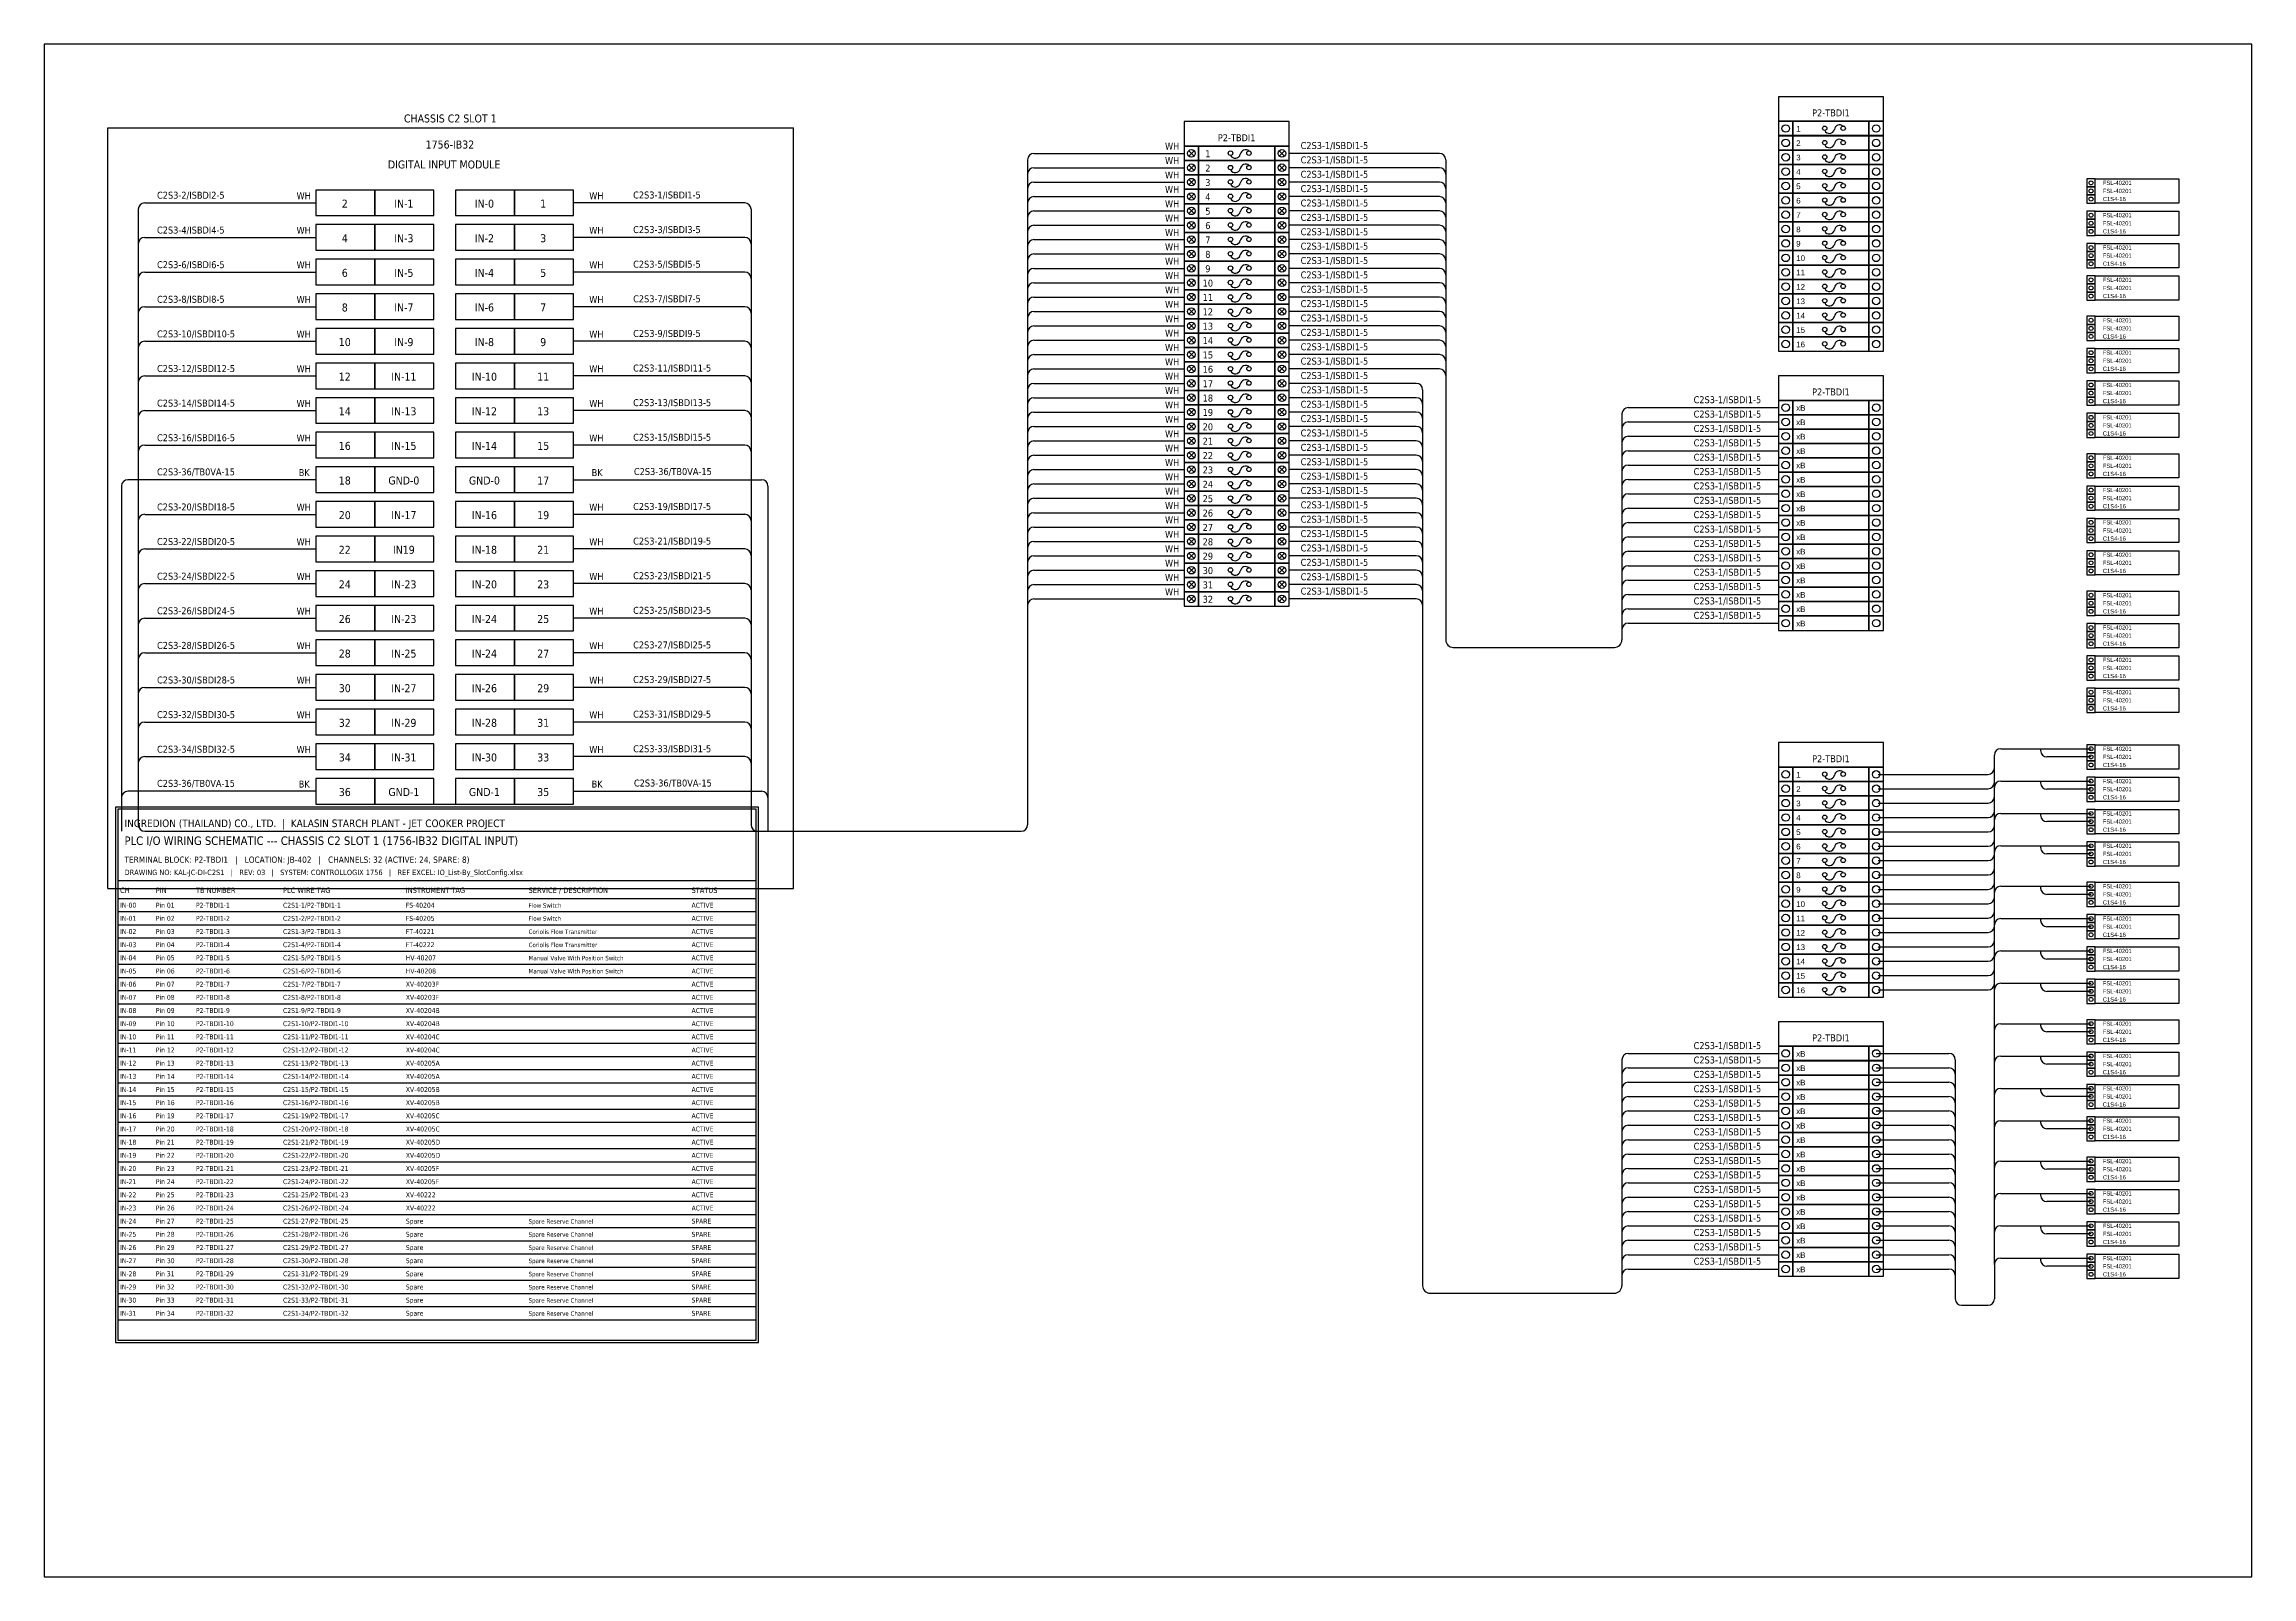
# Model space of a CAD drawing. Header units: millimetres. Extents: x 0 to 134764, y 0 to 68687.
# Drawn here: x 0 to 98890, y 0 to 68687 of the extents above; entities that cross this region are included whole.
import ezdxf
from ezdxf.enums import TextEntityAlignment as Align

# ---------------------------------------------------------------- set-up
doc = ezdxf.new("R2010")
doc.units = ezdxf.units.MM
for name, color, linetype, lineweight in [('ASHADE', 7, 'Continuous', 25), ('IE-EQUIP', 253, 'Continuous', 25), ('IE-WIRE', 7, 'Continuous', 25), ('power', 7, 'Continuous', 25)]:
    doc.layers.add(name, color=color, linetype=linetype, lineweight=lineweight)
doc.styles.get("Standard").update_dxf_attribs({"font": 'arial.ttf'})
doc.styles.add('Tahoma', font='')
doc.styles.get('Tahoma').set_extended_font_data('Tahoma')

# ---------------------------------------------------------------- blocks, each defined once
blk = doc.blocks.new('xTermFuse')
at = {"color": 1, "ltscale": 25.4}
for points in [[(75215, 32869), (75752, 32869), (75752, 33406), (75215, 33406)], [(75752, 32869), (78593, 32869), (78593, 33406), (75752, 33406)], [(78593, 32869), (79130, 32869), (79130, 33406), (78593, 33406)]]:
    blk.add_lwpolyline(points, close=True, dxfattribs=at)
for centre in [(75483, 33137), (78861, 33137)]:
    blk.add_circle(centre, 141, dxfattribs=at)
at = {"layer": 'power', "color": 1, "ltscale": 25.4}
for centre in [(76941, 33146), (76941, 33146), (77629, 33146), (77629, 33146)]:
    blk.add_circle(centre, 82.2, dxfattribs=at)
for centre, radius, start, end in [((77117, 33150), 196, 206.16337, 346.03827), ((77504, 33072), 199, 51.13092, 171.32538), ((77504, 33072), 199, 51.13092, 171.32538)]:
    blk.add_arc(centre, radius, start, end, dxfattribs=at)
blk.add_attdef('TERMINAL_A', (75876, 33019), '', height=212)
blk = doc.blocks.new('xTermSingleLayer')
at = {"color": 7, "ltscale": 25.4}
for points in [[(0, -537), (537, -537), (537, 0), (0, 0)], [(537, -537), (3378, -537), (3378, 0), (537, 0)], [(3378, -537), (3915, -537), (3915, 0), (3378, 0)]]:
    blk.add_lwpolyline(points, close=True, dxfattribs=at)
for centre in [(268, -268), (3647, -268)]:
    blk.add_circle(centre, 141, dxfattribs=at)
blk.add_attdef('TERMINAL_B', (661, -387), '', height=212)
blk = doc.blocks.new('xDI_3_Term')
for points in [[(483, 1449), (0, 1449), (0, 966), (483, 966)], [(483, 1449), (5482, 1449), (5482, 0), (483, 0)], [(483, 966), (0, 966), (0, 483), (483, 483)], [(483, 483), (0, 483), (0, 0), (483, 0)]]:
    blk.add_lwpolyline(points, close=True)
for centre in [(242, 1208), (242, 725), (242, 242)]:
    blk.add_circle(centre, 118)
for tag, p in [('TAG', (943, 1085)), ('Description', (943, 602)), ('PLC_POINT', (943, 118))]:
    blk.add_attdef(tag, p, '', height=250)

msp = doc.modelspace()

# ---------------------------------------------------------------- linework, layer by layer
at = {"color": 1, "ltscale": 25.4}
for p, q in [((51510, 63911), (51271, 63672)), ((51271, 63911), (51510, 63672)), ((55324, 63911), (55564, 63672)), ((55564, 63911), (55324, 63672)), ((51510, 63267), (51271, 63027)), ((51271, 63267), (51510, 63027)), ((51510, 62623), (51271, 62383)), ((51271, 62623), (51510, 62383)), ((55324, 63267), (55564, 63027)), ((55564, 63267), (55324, 63027)), ((55324, 62623), (55564, 62383)), ((55564, 62623), (55324, 62383)), ((51510, 61979), (51271, 61739)), ((51271, 61979), (51510, 61739)), ((51510, 61335), (51271, 61095)), ((51271, 61335), (51510, 61095)), ((55324, 61979), (55564, 61739)), ((55564, 61979), (55324, 61739)), ((55324, 61335), (55564, 61095)), ((55564, 61335), (55324, 61095)), ((51510, 60691), (51271, 60451)), ((51271, 60691), (51510, 60451)), ((55324, 60691), (55564, 60451)), ((55564, 60691), (55324, 60451)), ((51510, 60047), (51271, 59807)), ((51271, 60047), (51510, 59807)), ((51510, 59402), (51271, 59163)), ((51271, 59402), (51510, 59163)), ((55324, 60047), (55564, 59807)), ((55564, 60047), (55324, 59807)), ((55324, 59402), (55564, 59163)), ((55564, 59402), (55324, 59163)), ((51510, 58758), (51271, 58519)), ((51271, 58758), (51510, 58519)), ((55324, 58758), (55564, 58519)), ((55564, 58758), (55324, 58519)), ((51510, 58114), (51271, 57875)), ((51271, 58114), (51510, 57875)), ((51510, 57470), (51271, 57230)), ((51271, 57470), (51510, 57230)), ((55324, 58114), (55564, 57875)), ((55564, 58114), (55324, 57875)), ((55324, 57470), (55564, 57230)), ((55564, 57470), (55324, 57230)), ((51510, 56826), (51271, 56586)), ((51271, 56826), (51510, 56586)), ((55324, 56826), (55564, 56586)), ((55564, 56826), (55324, 56586)), ((51510, 56182), (51271, 55942)), ((51271, 56182), (51510, 55942)), ((51510, 55538), (51271, 55298)), ((51271, 55538), (51510, 55298)), ((55324, 56182), (55564, 55942)), ((55564, 56182), (55324, 55942)), ((55324, 55538), (55564, 55298)), ((55564, 55538), (55324, 55298)), ((51510, 54894), (51271, 54654)), ((51271, 54894), (51510, 54654)), ((55324, 54894), (55564, 54654)), ((55564, 54894), (55324, 54654)), ((51510, 54250), (51271, 54010)), ((51271, 54250), (51510, 54010)), ((51510, 53605), (51271, 53366)), ((51271, 53605), (51510, 53366)), ((55324, 54250), (55564, 54010)), ((55564, 54250), (55324, 54010)), ((55324, 53605), (55564, 53366)), ((55564, 53605), (55324, 53366)), ((51510, 52961), (51271, 52722)), ((51271, 52961), (51510, 52722)), ((55324, 52961), (55564, 52722)), ((55564, 52961), (55324, 52722)), ((51510, 52317), (51271, 52077)), ((51271, 52317), (51510, 52077)), ((51510, 51673), (51271, 51433)), ((51271, 51673), (51510, 51433)), ((55324, 52317), (55564, 52077)), ((55564, 52317), (55324, 52077)), ((55324, 51673), (55564, 51433)), ((55564, 51673), (55324, 51433)), ((51510, 51029), (51271, 50789)), ((51271, 51029), (51510, 50789)), ((55324, 51029), (55564, 50789)), ((55564, 51029), (55324, 50789)), ((51510, 50385), (51271, 50145)), ((51271, 50385), (51510, 50145)), ((51510, 49741), (51271, 49501)), ((51271, 49741), (51510, 49501)), ((55324, 50385), (55564, 50145)), ((55564, 50385), (55324, 50145)), ((55324, 49741), (55564, 49501)), ((55564, 49741), (55324, 49501)), ((51510, 49097), (51271, 48857)), ((51271, 49097), (51510, 48857)), ((55324, 49097), (55564, 48857)), ((55564, 49097), (55324, 48857)), ((51510, 48452), (51271, 48213)), ((51271, 48452), (51510, 48213)), ((51510, 47808), (51271, 47569)), ((51271, 47808), (51510, 47569)), ((55324, 48452), (55564, 48213)), ((55564, 48452), (55324, 48213)), ((55324, 47808), (55564, 47569)), ((55564, 47808), (55324, 47569)), ((51510, 47164), (51271, 46925)), ((51271, 47164), (51510, 46925)), ((51510, 46520), (51271, 46280)), ((51271, 46520), (51510, 46280)), ((55324, 47164), (55564, 46925)), ((55564, 47164), (55324, 46925)), ((55324, 46520), (55564, 46280)), ((55564, 46520), (55324, 46280)), ((51510, 45876), (51271, 45636)), ((51271, 45876), (51510, 45636)), ((55324, 45876), (55564, 45636)), ((55564, 45876), (55324, 45636)), ((51510, 45232), (51271, 44992)), ((51271, 45232), (51510, 44992)), ((51510, 44588), (51271, 44348)), ((51271, 44588), (51510, 44348)), ((55324, 45232), (55564, 44992)), ((55564, 45232), (55324, 44992)), ((55324, 44588), (55564, 44348)), ((55564, 44588), (55324, 44348)), ((51510, 43944), (51271, 43704)), ((51271, 43944), (51510, 43704)), ((55324, 43944), (55564, 43704)), ((55564, 43944), (55324, 43704))]:
    msp.add_line(p, q, dxfattribs=at)
for p, q in [((87360, 14002), (87360, 36828)), ((87640, 37108), (91686, 37108)), ((87640, 35658), (91686, 35658)), ((17459, 34634), (18424, 34634)), ((87640, 34209), (91686, 34209)), ((87640, 32760), (91686, 32760)), ((87640, 30948), (91686, 30948)), ((87640, 29499), (91686, 29499)), ((87640, 28050), (91686, 28050)), ((87640, 26601), (91686, 26601)), ((87640, 24789), (91686, 24789)), ((82063, 23455), (85324, 23455)), ((82063, 22811), (85324, 22811)), ((85604, 23175), (85604, 12453)), ((87640, 23340), (91686, 23340)), ((82063, 22167), (85324, 22167)), ((87640, 21890), (91686, 21890)), ((82063, 21523), (85324, 21523)), ((82063, 20879), (85324, 20879)), ((82063, 20235), (85324, 20235)), ((87640, 20441), (91686, 20441)), ((82063, 19591), (85324, 19591)), ((82063, 18946), (85324, 18946)), ((82063, 18302), (85324, 18302)), ((87640, 18630), (91686, 18630)), ((82063, 17658), (85324, 17658)), ((82063, 17014), (85324, 17014)), ((87640, 17180), (91686, 17180)), ((82063, 16370), (85324, 16370)), ((82063, 15726), (85324, 15726)), ((82063, 15082), (85324, 15082)), ((87640, 15731), (91686, 15731)), ((82063, 14438), (85324, 14438)), ((87360, 14002), (87360, 12453)), ((87640, 14282), (91686, 14282)), ((82063, 13794), (85324, 13794)), ((85884, 12173), (87080, 12173))]:
    msp.add_line(p, q)
at = {"color": 1}
for p, q in [((89425, 37108), (89425, 37025)), ((91686, 36745), (89705, 36745)), ((82147, 35962), (87080, 35962)), ((89425, 35658), (89425, 35576)), ((82147, 35318), (87080, 35318)), ((82147, 34674), (87080, 34674)), ((91686, 35296), (89705, 35296)), ((82147, 34030), (87080, 34030)), ((89425, 34209), (89425, 34127)), ((91686, 33847), (89705, 33847)), ((82147, 33386), (87080, 33386)), ((82147, 32742), (87080, 32742)), ((89425, 32760), (89425, 32678)), ((82147, 32098), (87080, 32098)), ((91686, 32398), (89705, 32398)), ((82147, 31454), (87080, 31454)), ((82147, 30810), (87080, 30810)), ((89425, 30948), (89425, 30866)), ((82147, 30165), (87080, 30165)), ((91686, 30586), (89705, 30586)), ((82147, 29521), (87080, 29521)), ((82147, 28877), (87080, 28877)), ((89425, 29499), (89425, 29417)), ((91686, 29137), (89705, 29137)), ((82147, 28233), (87080, 28233)), ((89425, 28050), (89425, 27967)), ((82147, 27589), (87080, 27589)), ((82147, 26945), (87080, 26945)), ((91686, 27687), (89705, 27687)), ((82147, 26301), (87080, 26301)), ((89425, 26601), (89425, 26518)), ((91686, 26238), (89705, 26238)), ((89425, 24789), (89425, 24707)), ((91686, 24427), (89705, 24427)), ((89425, 23340), (89425, 23257)), ((91686, 22977), (89705, 22977)), ((89425, 21890), (89425, 21808)), ((91686, 21528), (89705, 21528)), ((89425, 20441), (89425, 20359)), ((91686, 20079), (89705, 20079)), ((89425, 18630), (89425, 18547)), ((91686, 18267), (89705, 18267)), ((89425, 17180), (89425, 17098)), ((91686, 16818), (89705, 16818)), ((89425, 15731), (89425, 15649)), ((91686, 15369), (89705, 15369)), ((89425, 14282), (89425, 14199)), ((91686, 13919), (89705, 13919))]:
    msp.add_line(p, q, dxfattribs=at)
msp.add_lwpolyline([(0, 0), (98890, 0), (98890, 68687), (0, 68687)], close=True)
at = {"color": 4, "ltscale": 25.4}
for points in [[(77687, 65229), (82385, 65229), (82385, 66330), (77687, 66330)], [(51068, 64113), (55766, 64113), (55766, 65214), (51068, 65214)], [(77687, 52722), (82385, 52722), (82385, 53823), (77687, 53823)], [(77687, 36285), (82385, 36285), (82385, 37385), (77687, 37385)], [(77687, 23777), (82385, 23777), (82385, 24878), (77687, 24878)]]:
    msp.add_lwpolyline(points, close=True, dxfattribs=at)
at = {"color": 1, "ltscale": 25.4}
for points in [[(51068, 63469), (51713, 63469), (51713, 64113), (51068, 64113)], [(51068, 62825), (51713, 62825), (51713, 63469), (51068, 63469)], [(51713, 63469), (55122, 63469), (55122, 64113), (51713, 64113)], [(51713, 62825), (55122, 62825), (55122, 63469), (51713, 63469)], [(55122, 63469), (55766, 63469), (55766, 64113), (55122, 64113)], [(55122, 62825), (55766, 62825), (55766, 63469), (55122, 63469)], [(51068, 62181), (51713, 62181), (51713, 62825), (51068, 62825)], [(51713, 62181), (55122, 62181), (55122, 62825), (51713, 62825)], [(55122, 62181), (55766, 62181), (55766, 62825), (55122, 62825)], [(51068, 61537), (51713, 61537), (51713, 62181), (51068, 62181)], [(51068, 60893), (51713, 60893), (51713, 61537), (51068, 61537)], [(51713, 61537), (55122, 61537), (55122, 62181), (51713, 62181)], [(51713, 60893), (55122, 60893), (55122, 61537), (51713, 61537)], [(55122, 61537), (55766, 61537), (55766, 62181), (55122, 62181)], [(55122, 60893), (55766, 60893), (55766, 61537), (55122, 61537)], [(51068, 60249), (51713, 60249), (51713, 60893), (51068, 60893)], [(51713, 60249), (55122, 60249), (55122, 60893), (51713, 60893)], [(55122, 60249), (55766, 60249), (55766, 60893), (55122, 60893)], [(51068, 59605), (51713, 59605), (51713, 60249), (51068, 60249)], [(51068, 58961), (51713, 58961), (51713, 59605), (51068, 59605)], [(51713, 59605), (55122, 59605), (55122, 60249), (51713, 60249)], [(51713, 58961), (55122, 58961), (55122, 59605), (51713, 59605)], [(55122, 59605), (55766, 59605), (55766, 60249), (55122, 60249)], [(55122, 58961), (55766, 58961), (55766, 59605), (55122, 59605)], [(51068, 58316), (51713, 58316), (51713, 58961), (51068, 58961)], [(51713, 58316), (55122, 58316), (55122, 58961), (51713, 58961)], [(55122, 58316), (55766, 58316), (55766, 58961), (55122, 58961)], [(51068, 57672), (51713, 57672), (51713, 58316), (51068, 58316)], [(51068, 57028), (51713, 57028), (51713, 57672), (51068, 57672)], [(51713, 57672), (55122, 57672), (55122, 58316), (51713, 58316)], [(51713, 57028), (55122, 57028), (55122, 57672), (51713, 57672)], [(55122, 57672), (55766, 57672), (55766, 58316), (55122, 58316)], [(55122, 57028), (55766, 57028), (55766, 57672), (55122, 57672)], [(51068, 56384), (51713, 56384), (51713, 57028), (51068, 57028)], [(51068, 55740), (51713, 55740), (51713, 56384), (51068, 56384)], [(51713, 56384), (55122, 56384), (55122, 57028), (51713, 57028)], [(51713, 55740), (55122, 55740), (55122, 56384), (51713, 56384)], [(55122, 56384), (55766, 56384), (55766, 57028), (55122, 57028)], [(55122, 55740), (55766, 55740), (55766, 56384), (55122, 56384)], [(51068, 55096), (51713, 55096), (51713, 55740), (51068, 55740)], [(51713, 55096), (55122, 55096), (55122, 55740), (51713, 55740)], [(55122, 55096), (55766, 55096), (55766, 55740), (55122, 55740)], [(51068, 54452), (51713, 54452), (51713, 55096), (51068, 55096)], [(51068, 53808), (51713, 53808), (51713, 54452), (51068, 54452)], [(51713, 54452), (55122, 54452), (55122, 55096), (51713, 55096)], [(51713, 53808), (55122, 53808), (55122, 54452), (51713, 54452)], [(55122, 54452), (55766, 54452), (55766, 55096), (55122, 55096)], [(55122, 53808), (55766, 53808), (55766, 54452), (55122, 54452)], [(51068, 53163), (51713, 53163), (51713, 53808), (51068, 53808)], [(51713, 53163), (55122, 53163), (55122, 53808), (51713, 53808)], [(55122, 53163), (55766, 53163), (55766, 53808), (55122, 53808)], [(51068, 52519), (51713, 52519), (51713, 53163), (51068, 53163)], [(51068, 51875), (51713, 51875), (51713, 52519), (51068, 52519)], [(51713, 52519), (55122, 52519), (55122, 53163), (51713, 53163)], [(51713, 51875), (55122, 51875), (55122, 52519), (51713, 52519)], [(55122, 52519), (55766, 52519), (55766, 53163), (55122, 53163)], [(55122, 51875), (55766, 51875), (55766, 52519), (55122, 52519)], [(51068, 51231), (51713, 51231), (51713, 51875), (51068, 51875)], [(51713, 51231), (55122, 51231), (55122, 51875), (51713, 51875)], [(55122, 51231), (55766, 51231), (55766, 51875), (55122, 51875)], [(51068, 50587), (51713, 50587), (51713, 51231), (51068, 51231)], [(51068, 49943), (51713, 49943), (51713, 50587), (51068, 50587)], [(51713, 50587), (55122, 50587), (55122, 51231), (51713, 51231)], [(51713, 49943), (55122, 49943), (55122, 50587), (51713, 50587)], [(55122, 50587), (55766, 50587), (55766, 51231), (55122, 51231)], [(55122, 49943), (55766, 49943), (55766, 50587), (55122, 50587)], [(51068, 49299), (51713, 49299), (51713, 49943), (51068, 49943)], [(51713, 49299), (55122, 49299), (55122, 49943), (51713, 49943)], [(55122, 49299), (55766, 49299), (55766, 49943), (55122, 49943)], [(51068, 48655), (51713, 48655), (51713, 49299), (51068, 49299)], [(51068, 48011), (51713, 48011), (51713, 48655), (51068, 48655)], [(51713, 48655), (55122, 48655), (55122, 49299), (51713, 49299)], [(51713, 48011), (55122, 48011), (55122, 48655), (51713, 48655)], [(55122, 48655), (55766, 48655), (55766, 49299), (55122, 49299)], [(55122, 48011), (55766, 48011), (55766, 48655), (55122, 48655)], [(51068, 47366), (51713, 47366), (51713, 48011), (51068, 48011)], [(51713, 47366), (55122, 47366), (55122, 48011), (51713, 48011)], [(55122, 47366), (55766, 47366), (55766, 48011), (55122, 48011)], [(51068, 46722), (51713, 46722), (51713, 47366), (51068, 47366)], [(51068, 46078), (51713, 46078), (51713, 46722), (51068, 46722)], [(51713, 46722), (55122, 46722), (55122, 47366), (51713, 47366)], [(51713, 46078), (55122, 46078), (55122, 46722), (51713, 46722)], [(55122, 46722), (55766, 46722), (55766, 47366), (55122, 47366)], [(55122, 46078), (55766, 46078), (55766, 46722), (55122, 46722)], [(51068, 45434), (51713, 45434), (51713, 46078), (51068, 46078)], [(51713, 45434), (55122, 45434), (55122, 46078), (51713, 46078)], [(55122, 45434), (55766, 45434), (55766, 46078), (55122, 46078)], [(51068, 44790), (51713, 44790), (51713, 45434), (51068, 45434)], [(51068, 44146), (51713, 44146), (51713, 44790), (51068, 44790)], [(51713, 44790), (55122, 44790), (55122, 45434), (51713, 45434)], [(51713, 44146), (55122, 44146), (55122, 44790), (51713, 44790)], [(55122, 44790), (55766, 44790), (55766, 45434), (55122, 45434)], [(55122, 44146), (55766, 44146), (55766, 44790), (55122, 44790)], [(51068, 43502), (51713, 43502), (51713, 44146), (51068, 44146)], [(51713, 43502), (55122, 43502), (55122, 44146), (51713, 44146)], [(55122, 43502), (55766, 43502), (55766, 44146), (55122, 44146)]]:
    msp.add_lwpolyline(points, close=True, dxfattribs=at)
for centre in [(51390, 63791), (51390, 63147), (55444, 63791), (55444, 63147), (51390, 62503), (55444, 62503), (51390, 61859), (51390, 61215), (55444, 61859), (55444, 61215), (51390, 60571), (55444, 60571), (51390, 59927), (51390, 59283), (55444, 59927), (55444, 59283), (51390, 58638), (55444, 58638), (51390, 57994), (51390, 57350), (55444, 57994), (55444, 57350), (51390, 56706), (55444, 56706), (51390, 56062), (51390, 55418), (55444, 56062), (55444, 55418), (51390, 54774), (55444, 54774), (51390, 54130), (51390, 53486), (55444, 54130), (55444, 53486), (51390, 52841), (55444, 52841), (51390, 52197), (51390, 51553), (55444, 52197), (55444, 51553), (51390, 50909), (51390, 50265), (55444, 50909), (55444, 50265), (51390, 49621), (55444, 49621), (51390, 48977), (51390, 48333), (55444, 48977), (55444, 48333), (51390, 47688), (55444, 47688), (51390, 47044), (51390, 46400), (55444, 47044), (55444, 46400), (51390, 45756), (55444, 45756), (51390, 45112), (51390, 44468), (55444, 45112), (55444, 44468), (51390, 43824), (55444, 43824)]:
    msp.add_circle(centre, 169, dxfattribs=at)
for centre, start, end in [((87640, 36828), 90, 180), ((87640, 35378), 90, 180), ((87640, 33929), 90, 180), ((87640, 32480), 90, 180), ((87640, 30668), 90, 180), ((87640, 29219), 90, 180), ((87640, 27770), 90, 180), ((87640, 26321), 90, 180), ((87640, 24509), 90, 180), ((85324, 23175), 0, 90), ((85324, 22531), 0, 90), ((87640, 23060), 90, 180), ((85324, 21887), 0, 90), ((87640, 21610), 90, 180), ((85324, 21243), 0, 90), ((85324, 20599), 0, 90), ((85324, 19955), 0, 90), ((87640, 20161), 90, 180), ((85324, 19311), 0, 90), ((85324, 18666), 0, 90), ((85324, 18022), 0, 90), ((87640, 18350), 90, 180), ((85324, 17378), 0, 90), ((85324, 16734), 0, 90), ((87640, 16900), 90, 180), ((85324, 16090), 0, 90), ((85324, 15446), 0, 90), ((85324, 14802), 0, 90), ((87640, 15451), 90, 180), ((85324, 14158), 0, 90), ((87640, 14002), 90, 180), ((85324, 13514), 0, 90), ((85884, 12453), 180, 270), ((87080, 12453), 270, 0)]:
    msp.add_arc(centre, 280, start, end)
at = {"color": 1}
for centre, start, end in [((89705, 37025), 180, 270), ((87080, 36242), 270, 0), ((87080, 35598), 270, 0), ((87080, 34954), 270, 0), ((89705, 35576), 180, 270), ((87080, 34310), 270, 0), ((87080, 33666), 270, 0), ((89705, 34127), 180, 270), ((87080, 33022), 270, 0), ((89705, 32678), 180, 270), ((87080, 32378), 270, 0), ((87080, 31734), 270, 0), ((87080, 31090), 270, 0), ((89705, 30866), 180, 270), ((87080, 30445), 270, 0), ((87080, 29801), 270, 0), ((87080, 29157), 270, 0), ((89705, 29417), 180, 270), ((87080, 28513), 270, 0), ((87080, 27869), 270, 0), ((89705, 27967), 180, 270), ((87080, 27225), 270, 0), ((87080, 26581), 270, 0), ((89705, 26518), 180, 270), ((89705, 24707), 180, 270), ((89705, 23257), 180, 270), ((89705, 21808), 180, 270), ((89705, 20359), 180, 270), ((89705, 18547), 180, 270), ((89705, 17098), 180, 270), ((89705, 15649), 180, 270), ((89705, 14199), 180, 270)]:
    msp.add_arc(centre, 280, start, end, dxfattribs=at)
at = {"layer": 'ASHADE', "color": 2, "linetype": 'Continuous', "ltscale": 4762.5}
for p, q in [((2852, 30844), (2852, 64941)), ((2852, 64941), (33571, 64941)), ((33571, 30844), (33571, 64941)), ((2852, 30844), (33571, 30844))]:
    msp.add_line(p, q, dxfattribs=at)
at = {"layer": 'ASHADE', "color": 7}
for p, q in [((3300, 31200), (31900, 31200)), ((3300, 30400), (31900, 30400))]:
    msp.add_line(p, q, dxfattribs=at)
at = {"layer": 'ASHADE', "color": 8}
for p, q in [((3300, 29810), (31900, 29810)), ((3300, 29220), (31900, 29220)), ((3300, 28630), (31900, 28630)), ((3300, 28040), (31900, 28040)), ((3300, 27450), (31900, 27450)), ((3300, 26860), (31900, 26860)), ((3300, 26270), (31900, 26270)), ((3300, 25680), (31900, 25680)), ((3300, 25090), (31900, 25090)), ((3300, 24500), (31900, 24500)), ((3300, 23910), (31900, 23910)), ((3300, 23320), (31900, 23320)), ((3300, 22730), (31900, 22730)), ((3300, 22140), (31900, 22140)), ((3300, 21550), (31900, 21550)), ((3300, 20960), (31900, 20960)), ((3300, 20370), (31900, 20370)), ((3300, 19780), (31900, 19780)), ((3300, 19190), (31900, 19190)), ((3300, 18600), (31900, 18600)), ((3300, 18010), (31900, 18010)), ((3300, 17420), (31900, 17420)), ((3300, 16830), (31900, 16830)), ((3300, 16240), (31900, 16240)), ((3300, 15650), (31900, 15650)), ((3300, 15060), (31900, 15060)), ((3300, 14470), (31900, 14470)), ((3300, 13880), (31900, 13880)), ((3300, 13290), (31900, 13290)), ((3300, 12700), (31900, 12700)), ((3300, 12110), (31900, 12110)), ((3300, 11520), (31900, 11520))]:
    msp.add_line(p, q, dxfattribs=at)
at = {"layer": 'ASHADE', "color": 7}
for points in [[(3200, 10500), (32000, 10500), (32000, 34500), (3200, 34500), (3200, 10500)], [(3300, 10600), (31900, 10600), (31900, 34400), (3300, 34400), (3300, 10600)]]:
    msp.add_lwpolyline(points, dxfattribs=at)
at = {"layer": 'IE-EQUIP', "linetype": 'Continuous', "ltscale": 25.4}
for points in [[(12169, 61001), (14814, 61001), (14814, 62148), (12169, 62148)], [(14814, 61001), (17459, 61001), (17459, 62148), (14814, 62148)], [(18424, 61001), (21069, 61001), (21069, 62148), (18424, 62148)], [(21069, 61001), (23714, 61001), (23714, 62148), (21069, 62148)], [(12169, 59450), (14814, 59450), (14814, 60597), (12169, 60597)], [(14814, 59450), (17459, 59450), (17459, 60597), (14814, 60597)], [(18424, 59450), (21069, 59450), (21069, 60597), (18424, 60597)], [(21069, 59450), (23714, 59450), (23714, 60597), (21069, 60597)], [(12169, 57899), (14814, 57899), (14814, 59046), (12169, 59046)], [(14814, 57899), (17459, 57899), (17459, 59046), (14814, 59046)], [(18424, 57899), (21069, 57899), (21069, 59046), (18424, 59046)], [(21069, 57899), (23714, 57899), (23714, 59046), (21069, 59046)], [(12169, 56348), (14814, 56348), (14814, 57495), (12169, 57495)], [(14814, 56348), (17459, 56348), (17459, 57495), (14814, 57495)], [(18424, 56348), (21069, 56348), (21069, 57495), (18424, 57495)], [(21069, 56348), (23714, 56348), (23714, 57495), (21069, 57495)], [(12169, 54797), (14814, 54797), (14814, 55944), (12169, 55944)], [(14814, 54797), (17459, 54797), (17459, 55944), (14814, 55944)], [(18424, 54797), (21069, 54797), (21069, 55944), (18424, 55944)], [(21069, 54797), (23714, 54797), (23714, 55944), (21069, 55944)], [(12169, 53246), (14814, 53246), (14814, 54393), (12169, 54393)], [(14814, 53246), (17459, 53246), (17459, 54393), (14814, 54393)], [(18424, 53246), (21069, 53246), (21069, 54393), (18424, 54393)], [(21069, 53246), (23714, 53246), (23714, 54393), (21069, 54393)], [(12169, 51695), (14814, 51695), (14814, 52842), (12169, 52842)], [(14814, 51695), (17459, 51695), (17459, 52842), (14814, 52842)], [(18424, 51695), (21069, 51695), (21069, 52842), (18424, 52842)], [(21069, 51695), (23714, 51695), (23714, 52842), (21069, 52842)], [(12169, 50144), (14814, 50144), (14814, 51291), (12169, 51291)], [(14814, 50144), (17459, 50144), (17459, 51291), (14814, 51291)], [(18424, 50144), (21069, 50144), (21069, 51291), (18424, 51291)], [(21069, 50144), (23714, 50144), (23714, 51291), (21069, 51291)], [(12169, 48593), (14814, 48593), (14814, 49740), (12169, 49740)], [(14814, 48593), (17459, 48593), (17459, 49740), (14814, 49740)], [(18424, 48593), (21069, 48593), (21069, 49740), (18424, 49740)], [(21069, 48593), (23714, 48593), (23714, 49740), (21069, 49740)], [(12169, 47042), (14814, 47042), (14814, 48189), (12169, 48189)], [(14814, 47042), (17459, 47042), (17459, 48189), (14814, 48189)], [(18424, 47042), (21069, 47042), (21069, 48189), (18424, 48189)], [(21069, 47042), (23714, 47042), (23714, 48189), (21069, 48189)], [(12169, 45491), (14814, 45491), (14814, 46638), (12169, 46638)], [(14814, 45491), (17459, 45491), (17459, 46638), (14814, 46638)], [(18424, 45491), (21069, 45491), (21069, 46638), (18424, 46638)], [(21069, 45491), (23714, 45491), (23714, 46638), (21069, 46638)], [(12169, 43940), (14814, 43940), (14814, 45087), (12169, 45087)], [(14814, 43940), (17459, 43940), (17459, 45087), (14814, 45087)], [(18424, 43940), (21069, 43940), (21069, 45087), (18424, 45087)], [(21069, 43940), (23714, 43940), (23714, 45087), (21069, 45087)], [(12169, 42389), (14814, 42389), (14814, 43536), (12169, 43536)], [(14814, 42389), (17459, 42389), (17459, 43536), (14814, 43536)], [(18424, 42389), (21069, 42389), (21069, 43536), (18424, 43536)], [(21069, 42389), (23714, 42389), (23714, 43536), (21069, 43536)], [(12169, 40838), (14814, 40838), (14814, 41985), (12169, 41985)], [(14814, 40838), (17459, 40838), (17459, 41985), (14814, 41985)], [(18424, 40838), (21069, 40838), (21069, 41985), (18424, 41985)], [(21069, 40838), (23714, 40838), (23714, 41985), (21069, 41985)], [(12169, 39287), (14814, 39287), (14814, 40434), (12169, 40434)], [(14814, 39287), (17459, 39287), (17459, 40434), (14814, 40434)], [(18424, 39287), (21069, 39287), (21069, 40434), (18424, 40434)], [(21069, 39287), (23714, 39287), (23714, 40434), (21069, 40434)], [(12169, 37736), (14814, 37736), (14814, 38883), (12169, 38883)], [(14814, 37736), (17459, 37736), (17459, 38883), (14814, 38883)], [(18424, 37736), (21069, 37736), (21069, 38883), (18424, 38883)], [(21069, 37736), (23714, 37736), (23714, 38883), (21069, 38883)], [(12169, 36185), (14814, 36185), (14814, 37331), (12169, 37331)], [(14814, 36185), (17459, 36185), (17459, 37331), (14814, 37331)], [(18424, 36185), (21069, 36185), (21069, 37331), (18424, 37331)], [(21069, 36185), (23714, 36185), (23714, 37331), (21069, 37331)], [(12169, 34634), (14814, 34634), (14814, 35780), (12169, 35780)], [(14814, 34634), (17459, 34634), (17459, 35780), (14814, 35780)], [(18424, 34634), (21069, 34634), (21069, 35780), (18424, 35780)], [(21069, 34634), (23714, 34634), (23714, 35780), (21069, 35780)]]:
    msp.add_lwpolyline(points, close=True, dxfattribs=at)
at = {"layer": 'IE-WIRE', "color": 4, "ltscale": 25.4}
for p, q in [((44052, 63506), (44052, 33702)), ((44338, 63791), (51068, 63791)), ((62497, 63791), (55766, 63791)), ((62782, 63506), (62782, 41991)), ((44338, 63147), (51068, 63147)), ((44338, 62503), (51068, 62503)), ((62497, 63147), (55766, 63147)), ((62497, 62503), (55766, 62503)), ((4504, 61574), (12169, 61574)), ((31379, 61574), (23714, 61574)), ((44338, 61859), (51068, 61859)), ((62497, 61859), (55766, 61859)), ((4217, 61288), (4217, 33702)), ((31666, 61288), (31666, 33702)), ((44338, 61215), (51068, 61215)), ((44338, 60571), (51068, 60571)), ((62497, 61215), (55766, 61215)), ((62497, 60571), (55766, 60571)), ((4504, 60023), (12169, 60023)), ((31379, 60023), (23714, 60023)), ((44338, 59927), (51068, 59927)), ((62497, 59927), (55766, 59927)), ((4504, 58472), (12169, 58472)), ((31379, 58472), (23714, 58472)), ((44338, 59283), (51068, 59283)), ((44338, 58638), (51068, 58638)), ((62497, 59283), (55766, 59283)), ((62497, 58638), (55766, 58638)), ((44338, 57994), (51068, 57994)), ((62497, 57994), (55766, 57994)), ((4504, 56921), (12169, 56921)), ((31379, 56921), (23714, 56921)), ((44338, 57350), (51068, 57350)), ((44338, 56706), (51068, 56706)), ((62497, 57350), (55766, 57350)), ((62497, 56706), (55766, 56706)), ((44338, 56062), (51068, 56062)), ((44338, 55418), (51068, 55418)), ((62497, 56062), (55766, 56062)), ((62497, 55418), (55766, 55418)), ((4504, 55370), (12169, 55370)), ((31379, 55370), (23714, 55370)), ((44338, 54774), (51068, 54774)), ((62497, 54774), (55766, 54774)), ((4504, 53819), (12169, 53819)), ((31379, 53819), (23714, 53819)), ((44338, 54130), (51068, 54130)), ((44338, 53486), (51068, 53486)), ((62497, 54130), (55766, 54130)), ((61462, 53486), (55766, 53486)), ((44338, 52841), (51068, 52841)), ((61462, 52841), (55766, 52841)), ((61748, 53200), (61748, 13046)), ((4504, 52268), (12169, 52268)), ((31379, 52268), (23714, 52268)), ((44338, 52197), (51068, 52197)), ((44338, 51553), (51068, 51553)), ((61462, 52197), (55766, 52197)), ((61462, 51553), (55766, 51553)), ((70671, 52115), (70671, 41991)), ((70957, 52400), (77687, 52400)), ((70957, 52400), (77687, 52400)), ((70957, 51756), (77687, 51756)), ((70957, 51756), (77687, 51756)), ((4504, 50717), (12169, 50717)), ((31379, 50717), (23714, 50717)), ((44338, 50909), (51068, 50909)), ((61462, 50909), (55766, 50909)), ((70957, 51112), (77687, 51112)), ((70957, 51112), (77687, 51112)), ((70957, 50468), (77687, 50468)), ((70957, 50468), (77687, 50468)), ((44338, 50265), (51068, 50265)), ((44338, 49621), (51068, 49621)), ((61462, 50265), (55766, 50265)), ((61462, 49621), (55766, 49621)), ((70957, 49824), (77687, 49824)), ((70957, 49824), (77687, 49824)), ((44338, 48977), (51068, 48977)), ((61462, 48977), (55766, 48977)), ((70957, 49180), (77687, 49180)), ((70957, 49180), (77687, 49180)), ((70957, 48535), (77687, 48535)), ((70957, 48535), (77687, 48535)), ((4504, 47615), (12169, 47615)), ((31379, 47615), (23714, 47615)), ((44338, 48333), (51068, 48333)), ((44338, 47688), (51068, 47688)), ((61462, 48333), (55766, 48333)), ((61462, 47688), (55766, 47688)), ((70957, 47891), (77687, 47891)), ((70957, 47891), (77687, 47891)), ((44338, 47044), (51068, 47044)), ((61462, 47044), (55766, 47044)), ((70957, 47247), (77687, 47247)), ((70957, 47247), (77687, 47247)), ((70957, 46603), (77687, 46603)), ((70957, 46603), (77687, 46603)), ((4504, 46064), (12169, 46064)), ((31379, 46064), (23714, 46064)), ((44338, 46400), (51068, 46400)), ((44338, 45756), (51068, 45756)), ((61462, 46400), (55766, 46400)), ((61462, 45756), (55766, 45756)), ((70957, 45959), (77687, 45959)), ((70957, 45959), (77687, 45959)), ((4504, 44513), (12169, 44513)), ((31379, 44513), (23714, 44513)), ((44338, 45112), (51068, 45112)), ((61462, 45112), (55766, 45112)), ((70957, 45315), (77687, 45315)), ((70957, 45315), (77687, 45315)), ((70957, 44671), (77687, 44671)), ((70957, 44671), (77687, 44671)), ((44338, 44468), (51068, 44468)), ((44338, 43824), (51068, 43824)), ((61462, 44468), (55766, 44468)), ((61462, 43824), (55766, 43824)), ((70957, 44027), (77687, 44027)), ((70957, 44027), (77687, 44027)), ((4504, 42962), (12169, 42962)), ((31379, 42962), (23714, 42962)), ((70957, 43382), (77687, 43382)), ((70957, 43382), (77687, 43382)), ((70957, 42738), (77687, 42738)), ((70957, 42738), (77687, 42738)), ((4504, 41411), (12169, 41411)), ((31379, 41411), (23714, 41411)), ((4504, 39860), (12169, 39860)), ((31379, 39860), (23714, 39860)), ((4504, 38309), (12169, 38309)), ((31379, 38309), (23714, 38309)), ((4504, 36758), (12169, 36758)), ((31379, 36758), (23714, 36758)), ((70671, 23170), (70671, 13046)), ((70957, 23455), (77687, 23455)), ((70957, 23455), (77687, 23455)), ((70957, 22811), (77687, 22811)), ((70957, 22811), (77687, 22811)), ((70957, 22167), (77687, 22167)), ((70957, 22167), (77687, 22167)), ((70957, 21523), (77687, 21523)), ((70957, 21523), (77687, 21523)), ((70957, 20879), (77687, 20879)), ((70957, 20879), (77687, 20879)), ((70957, 20235), (77687, 20235)), ((70957, 20235), (77687, 20235)), ((70957, 19591), (77687, 19591)), ((70957, 19591), (77687, 19591)), ((70957, 18946), (77687, 18946)), ((70957, 18946), (77687, 18946)), ((70957, 18302), (77687, 18302)), ((70957, 18302), (77687, 18302)), ((70957, 17658), (77687, 17658)), ((70957, 17658), (77687, 17658)), ((70957, 17014), (77687, 17014)), ((70957, 17014), (77687, 17014)), ((70957, 16370), (77687, 16370)), ((70957, 16370), (77687, 16370)), ((70957, 15726), (77687, 15726)), ((70957, 15726), (77687, 15726)), ((70957, 15082), (77687, 15082)), ((70957, 15082), (77687, 15082)), ((70957, 14438), (77687, 14438)), ((70957, 14438), (77687, 14438)), ((70957, 13794), (77687, 13794)), ((70957, 13794), (77687, 13794))]:
    msp.add_line(p, q, dxfattribs=at)
at = {"layer": 'IE-WIRE', "color": 7, "ltscale": 25.4}
for p, q in [((3465, 48881), (3465, 33416)), ((12169, 49166), (3750, 49166)), ((23714, 49166), (32133, 49166)), ((32418, 48881), (32418, 33416)), ((12169, 35207), (3750, 35207)), ((23714, 35207), (32133, 35207))]:
    msp.add_line(p, q, dxfattribs=at)
at = {"layer": 'IE-WIRE', "color": 4}
for p, q in [((63118, 41655), (70335, 41655)), ((4503, 33416), (43767, 33416)), ((62084, 12710), (70335, 12710))]:
    msp.add_line(p, q, dxfattribs=at)
at = {"layer": 'IE-WIRE', "color": 4, "ltscale": 25.4}
for centre, radius, start, end in [((44338, 63506), 286, 90, 180), ((62497, 63506), 286, 0, 90), ((44338, 62862), 286, 90, 180), ((44338, 62218), 286, 90, 180), ((62497, 62862), 286, 0, 90), ((62497, 62218), 286, 0, 90), ((4504, 61288), 287, 90, 180), ((31379, 61288), 287, 0, 90), ((44338, 61573), 286, 90, 180), ((62497, 61573), 286, 0, 90), ((44338, 60929), 286, 90, 180), ((44338, 60285), 286, 90, 180), ((62497, 60929), 286, 0, 90), ((62497, 60285), 286, 0, 90), ((4504, 59737), 287, 90, 180), ((31379, 59737), 287, 0, 90), ((44338, 59641), 286, 90, 180), ((62497, 59641), 286, 0, 90), ((4504, 58186), 287, 90, 180), ((31379, 58186), 287, 0, 90), ((44338, 58997), 286, 90, 180), ((44338, 58353), 286, 90, 180), ((62497, 58997), 286, 0, 90), ((62497, 58353), 286, 0, 90), ((44338, 57709), 286, 90, 180), ((62497, 57709), 286, 0, 90), ((4504, 56635), 287, 90, 180), ((31379, 56635), 287, 0, 90), ((44338, 57065), 286, 90, 180), ((44338, 56421), 286, 90, 180), ((62497, 57065), 286, 0, 90), ((62497, 56421), 286, 0, 90), ((44338, 55776), 286, 90, 180), ((44338, 55132), 286, 90, 180), ((62497, 55776), 286, 0, 90), ((62497, 55132), 286, 0, 90), ((4504, 55084), 287, 90, 180), ((31379, 55084), 287, 0, 90), ((44338, 54488), 286, 90, 180), ((62497, 54488), 286, 0, 90), ((4504, 53533), 287, 90, 180), ((31379, 53533), 287, 0, 90), ((44338, 53844), 286, 90, 180), ((44338, 53200), 286, 90, 180), ((61462, 53200), 286, 0, 90), ((62497, 53844), 286, 0, 90), ((44338, 52556), 286, 90, 180), ((61462, 52556), 286, 0, 90), ((4504, 51982), 287, 90, 180), ((31379, 51982), 287, 0, 90), ((44338, 51912), 286, 90, 180), ((44338, 51268), 286, 90, 180), ((61462, 51912), 286, 0, 90), ((61462, 51268), 286, 0, 90), ((70957, 52115), 286, 90, 180), ((70957, 51470), 286, 90, 180), ((4504, 50431), 287, 90, 180), ((31379, 50431), 287, 0, 90), ((44338, 50623), 286, 90, 180), ((61462, 50623), 286, 0, 90), ((70957, 50826), 286, 90, 180), ((70957, 50182), 286, 90, 180), ((44338, 49979), 286, 90, 180), ((44338, 49335), 286, 90, 180), ((61462, 49979), 286, 0, 90), ((61462, 49335), 286, 0, 90), ((70957, 49538), 286, 90, 180), ((44338, 48691), 286, 90, 180), ((61462, 48691), 286, 0, 90), ((70957, 48894), 286, 90, 180), ((70957, 48250), 286, 90, 180), ((4504, 47329), 287, 90, 180), ((31379, 47329), 287, 0, 90), ((44338, 48047), 286, 90, 180), ((44338, 47403), 286, 90, 180), ((61462, 48047), 286, 0, 90), ((61462, 47403), 286, 0, 90), ((70957, 47606), 286, 90, 180), ((44338, 46759), 286, 90, 180), ((61462, 46759), 286, 0, 90), ((70957, 46962), 286, 90, 180), ((70957, 46317), 286, 90, 180), ((4504, 45777), 287, 90, 180), ((31379, 45777), 287, 0, 90), ((44338, 46115), 286, 90, 180), ((44338, 45471), 286, 90, 180), ((61462, 46115), 286, 0, 90), ((61462, 45471), 286, 0, 90), ((70957, 45673), 286, 90, 180), ((4504, 44226), 287, 90, 180), ((31379, 44226), 287, 0, 90), ((44338, 44826), 286, 90, 180), ((61462, 44826), 286, 0, 90), ((70957, 45029), 286, 90, 180), ((70957, 44385), 286, 90, 180), ((44338, 44182), 286, 90, 180), ((44338, 43538), 286, 90, 180), ((61462, 44182), 286, 0, 90), ((61462, 43538), 286, 0, 90), ((70957, 43741), 286, 90, 180), ((4504, 42675), 287, 90, 180), ((31379, 42675), 287, 0, 90), ((70957, 43097), 286, 90, 180), ((70957, 42453), 286, 90, 180), ((70335, 41991), 336, 270, 0), ((4504, 41124), 287, 90, 180), ((31379, 41124), 287, 0, 90), ((4504, 39573), 287, 90, 180), ((31379, 39573), 287, 0, 90), ((4504, 38022), 287, 90, 180), ((31379, 38022), 287, 0, 90), ((4504, 36471), 287, 90, 180), ((31379, 36471), 287, 0, 90), ((70957, 23170), 286, 90, 180), ((70957, 22526), 286, 90, 180), ((70957, 21881), 286, 90, 180), ((70957, 21237), 286, 90, 180), ((70957, 20593), 286, 90, 180), ((70957, 19949), 286, 90, 180), ((70957, 19305), 286, 90, 180), ((70957, 18661), 286, 90, 180), ((70957, 18017), 286, 90, 180), ((70957, 17373), 286, 90, 180), ((70957, 16729), 286, 90, 180), ((70957, 16084), 286, 90, 180), ((70957, 15440), 286, 90, 180), ((70957, 14796), 286, 90, 180), ((70957, 14152), 286, 90, 180), ((62084, 13046), 336, 180, 270), ((70335, 13046), 336, 270, 0), ((70957, 13508), 286, 90, 180)]:
    msp.add_arc(centre, radius, start, end, dxfattribs=at)
at = {"layer": 'IE-WIRE', "color": 7, "ltscale": 25.4}
for centre, start, end in [((3750, 48881), 90, 180), ((32133, 48881), 0, 90), ((3750, 34921), 90, 180), ((32133, 34921), 0, 90)]:
    msp.add_arc(centre, 286, start, end, dxfattribs=at)
at = {"layer": 'IE-WIRE', "color": 4}
for centre, radius, start, end in [((63118, 41991), 336, 180, 270), ((4503, 33702), 286, 180, 270), ((31951, 33702), 286, 180, 270), ((43767, 33702), 286, 270, 0)]:
    msp.add_arc(centre, radius, start, end, dxfattribs=at)
at = {"layer": 'power', "color": 1, "ltscale": 25.4}
for centre in [(53140, 63801), (53966, 63801), (53140, 63157), (53140, 62513), (53966, 63157), (53966, 62513), (53140, 61869), (53140, 61225), (53966, 61869), (53966, 61225), (53140, 60581), (53966, 60581), (53140, 59937), (53140, 59293), (53966, 59937), (53966, 59293), (53140, 58648), (53966, 58648), (53140, 58004), (53140, 57360), (53966, 58004), (53966, 57360), (53140, 56716), (53966, 56716), (53140, 56072), (53140, 55428), (53966, 56072), (53966, 55428), (53140, 54784), (53966, 54784), (53140, 54140), (53140, 53496), (53966, 54140), (53966, 53496), (53140, 52851), (53966, 52851), (53140, 52207), (53140, 51563), (53966, 52207), (53966, 51563), (53140, 50919), (53966, 50919), (53140, 50275), (53140, 49631), (53966, 50275), (53966, 49631), (53140, 48987), (53966, 48987), (53140, 48343), (53140, 47698), (53966, 48343), (53966, 47698), (53140, 47054), (53140, 46410), (53966, 47054), (53966, 46410), (53140, 45766), (53966, 45766), (53140, 45122), (53140, 44478), (53966, 45122), (53966, 44478), (53140, 43834), (53966, 43834)]:
    msp.add_circle(centre, 98.6, dxfattribs=at)
for centre, radius, start, end in [((53351, 63806), 235, 206.16337, 346.03827), ((53816, 63714), 239, 51.13092, 171.32538), ((53816, 63070), 239, 51.13092, 171.32538), ((53351, 63162), 235, 206.16337, 346.03827), ((53351, 62518), 235, 206.16337, 346.03827), ((53816, 62425), 239, 51.13092, 171.32538), ((53351, 61874), 235, 206.16337, 346.03827), ((53816, 61781), 239, 51.13092, 171.32538), ((53816, 61137), 239, 51.13092, 171.32538), ((53351, 61230), 235, 206.16337, 346.03827), ((53351, 60586), 235, 206.16337, 346.03827), ((53816, 60493), 239, 51.13092, 171.32538), ((53351, 59942), 235, 206.16337, 346.03827), ((53816, 59849), 239, 51.13092, 171.32538), ((53816, 59205), 239, 51.13092, 171.32538), ((53351, 59298), 235, 206.16337, 346.03827), ((53351, 58654), 235, 206.16337, 346.03827), ((53816, 58561), 239, 51.13092, 171.32538), ((53351, 58009), 235, 206.16337, 346.03827), ((53816, 57917), 239, 51.13092, 171.32538), ((53816, 57272), 239, 51.13092, 171.32538), ((53351, 57365), 235, 206.16337, 346.03827), ((53351, 56721), 235, 206.16337, 346.03827), ((53816, 56628), 239, 51.13092, 171.32538), ((53351, 56077), 235, 206.16337, 346.03827), ((53816, 55984), 239, 51.13092, 171.32538), ((53816, 55340), 239, 51.13092, 171.32538), ((53351, 55433), 235, 206.16337, 346.03827), ((53351, 54789), 235, 206.16337, 346.03827), ((53816, 54696), 239, 51.13092, 171.32538), ((53351, 54145), 235, 206.16337, 346.03827), ((53351, 53501), 235, 206.16337, 346.03827), ((53816, 54052), 239, 51.13092, 171.32538), ((53816, 53408), 239, 51.13092, 171.32538), ((53351, 52856), 235, 206.16337, 346.03827), ((53816, 52764), 239, 51.13092, 171.32538), ((53351, 52212), 235, 206.16337, 346.03827), ((53351, 51568), 235, 206.16337, 346.03827), ((53816, 52120), 239, 51.13092, 171.32538), ((53816, 51475), 239, 51.13092, 171.32538), ((53351, 50924), 235, 206.16337, 346.03827), ((53816, 50831), 239, 51.13092, 171.32538), ((53351, 50280), 235, 206.16337, 346.03827), ((53351, 49636), 235, 206.16337, 346.03827), ((53816, 50187), 239, 51.13092, 171.32538), ((53816, 49543), 239, 51.13092, 171.32538), ((53351, 48992), 235, 206.16337, 346.03827), ((53816, 48899), 239, 51.13092, 171.32538), ((53816, 48255), 239, 51.13092, 171.32538), ((53351, 48348), 235, 206.16337, 346.03827), ((53351, 47704), 235, 206.16337, 346.03827), ((53816, 47611), 239, 51.13092, 171.32538), ((53351, 47059), 235, 206.16337, 346.03827), ((53816, 46967), 239, 51.13092, 171.32538), ((53816, 46322), 239, 51.13092, 171.32538), ((53351, 46415), 235, 206.16337, 346.03827), ((53351, 45771), 235, 206.16337, 346.03827), ((53816, 45678), 239, 51.13092, 171.32538), ((53351, 45127), 235, 206.16337, 346.03827), ((53816, 45034), 239, 51.13092, 171.32538), ((53816, 44390), 239, 51.13092, 171.32538), ((53351, 44483), 235, 206.16337, 346.03827), ((53351, 43839), 235, 206.16337, 346.03827), ((53816, 43746), 239, 51.13092, 171.32538)]:
    msp.add_arc(centre, radius, start, end, dxfattribs=at)

# ---------------------------------------------------------------- block references
for name, p, xscale, yscale, zscale, values in [('xTermFuse', (-12571, 25142), 1.2, 1.2, 1.2, {'TERMINAL_A': '1'}), ('xTermFuse', (-12571, 24498), 1.2, 1.2, 1.2, {'TERMINAL_A': '2'}), ('xTermFuse', (-12571, 23854), 1.2, 1.2, 1.2, {'TERMINAL_A': '3'}), ('xTermFuse', (-12571, 23210), 1.2, 1.2, 1.2, {'TERMINAL_A': '4'}), ('xTermFuse', (-12571, 22566), 1.2, 1.2, 1.2, {'TERMINAL_A': '5'}), ('xDI_3_Term', (91505, 61564), 0.75, 0.75, 0.75, {'TAG': 'FSL-40201', 'Description': 'FSL-40201', 'PLC_POINT': 'C1S4-16'}), ('xTermFuse', (-12571, 21922), 1.2, 1.2, 1.2, {'TERMINAL_A': '6'}), ('xTermFuse', (-12571, 21278), 1.2, 1.2, 1.2, {'TERMINAL_A': '7'}), ('xTermFuse', (-12571, 20634), 1.2, 1.2, 1.2, {'TERMINAL_A': '8'}), ('xDI_3_Term', (91505, 60115), 0.75, 0.75, 0.75, {'TAG': 'FSL-40201', 'Description': 'FSL-40201', 'PLC_POINT': 'C1S4-16'}), ('xTermFuse', (-12571, 19990), 1.2, 1.2, 1.2, {'TERMINAL_A': '9'}), ('xTermFuse', (-12571, 19345), 1.2, 1.2, 1.2, {'TERMINAL_A': '10'}), ('xDI_3_Term', (91505, 58666), 0.75, 0.75, 0.75, {'TAG': 'FSL-40201', 'Description': 'FSL-40201', 'PLC_POINT': 'C1S4-16'}), ('xTermFuse', (-12571, 18701), 1.2, 1.2, 1.2, {'TERMINAL_A': '11'}), ('xTermFuse', (-12571, 18057), 1.2, 1.2, 1.2, {'TERMINAL_A': '12'}), ('xTermFuse', (-12571, 17413), 1.2, 1.2, 1.2, {'TERMINAL_A': '13'}), ('xDI_3_Term', (91505, 57216), 0.75, 0.75, 0.75, {'TAG': 'FSL-40201', 'Description': 'FSL-40201', 'PLC_POINT': 'C1S4-16'}), ('xTermFuse', (-12571, 16769), 1.2, 1.2, 1.2, {'TERMINAL_A': '14'}), ('xDI_3_Term', (91505, 55405), 0.75, 0.75, 0.75, {'TAG': 'FSL-40201', 'Description': 'FSL-40201', 'PLC_POINT': 'C1S4-16'}), ('xTermFuse', (-12571, 16125), 1.2, 1.2, 1.2, {'TERMINAL_A': '15'}), ('xTermFuse', (-12571, 15481), 1.2, 1.2, 1.2, {'TERMINAL_A': '16'}), ('xDI_3_Term', (91505, 53955), 0.75, 0.75, 0.75, {'TAG': 'FSL-40201', 'Description': 'FSL-40201', 'PLC_POINT': 'C1S4-16'}), ('xDI_3_Term', (91505, 52506), 0.75, 0.75, 0.75, {'TAG': 'FSL-40201', 'Description': 'FSL-40201', 'PLC_POINT': 'C1S4-16'}), ('xTermSingleLayer', (77687, 52722), 1.2, 1.2, 1.2, {'TERMINAL_B': 'xB'}), ('xTermSingleLayer', (77687, 52078), 1.2, 1.2, 1.2, {'TERMINAL_B': 'xB'}), ('xTermSingleLayer', (77687, 51434), 1.2, 1.2, 1.2, {'TERMINAL_B': 'xB'}), ('xDI_3_Term', (91505, 51057), 0.75, 0.75, 0.75, {'TAG': 'FSL-40201', 'Description': 'FSL-40201', 'PLC_POINT': 'C1S4-16'}), ('xTermSingleLayer', (77687, 50790), 1.2, 1.2, 1.2, {'TERMINAL_B': 'xB'}), ('xTermSingleLayer', (77687, 50146), 1.2, 1.2, 1.2, {'TERMINAL_B': 'xB'}), ('xTermSingleLayer', (77687, 49502), 1.2, 1.2, 1.2, {'TERMINAL_B': 'xB'}), ('xDI_3_Term', (91505, 49245), 0.75, 0.75, 0.75, {'TAG': 'FSL-40201', 'Description': 'FSL-40201', 'PLC_POINT': 'C1S4-16'}), ('xTermSingleLayer', (77687, 48857), 1.2, 1.2, 1.2, {'TERMINAL_B': 'xB'}), ('xDI_3_Term', (91505, 47796), 0.75, 0.75, 0.75, {'TAG': 'FSL-40201', 'Description': 'FSL-40201', 'PLC_POINT': 'C1S4-16'}), ('xTermSingleLayer', (77687, 48213), 1.2, 1.2, 1.2, {'TERMINAL_B': 'xB'}), ('xTermSingleLayer', (77687, 47569), 1.2, 1.2, 1.2, {'TERMINAL_B': 'xB'}), ('xTermSingleLayer', (77687, 46925), 1.2, 1.2, 1.2, {'TERMINAL_B': 'xB'}), ('xDI_3_Term', (91505, 46347), 0.75, 0.75, 0.75, {'TAG': 'FSL-40201', 'Description': 'FSL-40201', 'PLC_POINT': 'C1S4-16'}), ('xTermSingleLayer', (77687, 46281), 1.2, 1.2, 1.2, {'TERMINAL_B': 'xB'}), ('xTermSingleLayer', (77687, 45637), 1.2, 1.2, 1.2, {'TERMINAL_B': 'xB'}), ('xDI_3_Term', (91505, 44898), 0.75, 0.75, 0.75, {'TAG': 'FSL-40201', 'Description': 'FSL-40201', 'PLC_POINT': 'C1S4-16'}), ('xTermSingleLayer', (77687, 44993), 1.2, 1.2, 1.2, {'TERMINAL_B': 'xB'}), ('xTermSingleLayer', (77687, 44349), 1.2, 1.2, 1.2, {'TERMINAL_B': 'xB'}), ('xTermSingleLayer', (77687, 43705), 1.2, 1.2, 1.2, {'TERMINAL_B': 'xB'}), ('xDI_3_Term', (91505, 43086), 0.75, 0.75, 0.75, {'TAG': 'FSL-40201', 'Description': 'FSL-40201', 'PLC_POINT': 'C1S4-16'}), ('xTermSingleLayer', (77687, 43060), 1.2, 1.2, 1.2, {'TERMINAL_B': 'xB'}), ('xDI_3_Term', (91505, 41637), 0.75, 0.75, 0.75, {'TAG': 'FSL-40201', 'Description': 'FSL-40201', 'PLC_POINT': 'C1S4-16'}), ('xDI_3_Term', (91505, 40187), 0.75, 0.75, 0.75, {'TAG': 'FSL-40201', 'Description': 'FSL-40201', 'PLC_POINT': 'C1S4-16'}), ('xDI_3_Term', (91505, 38738), 0.75, 0.75, 0.75, {'TAG': 'FSL-40201', 'Description': 'FSL-40201', 'PLC_POINT': 'C1S4-16'}), ('xDI_3_Term', (91505, 36202), 0.75, 0.75, 0.75, {'TAG': 'FSL-40201', 'Description': 'FSL-40201', 'PLC_POINT': 'C1S4-16'}), ('xTermFuse', (-12571, -3802), 1.2, 1.2, 1.2, {'TERMINAL_A': '1'}), ('xTermFuse', (-12571, -4446), 1.2, 1.2, 1.2, {'TERMINAL_A': '2'}), ('xDI_3_Term', (91505, 34753), 0.75, 0.75, 0.75, {'TAG': 'FSL-40201', 'Description': 'FSL-40201', 'PLC_POINT': 'C1S4-16'}), ('xTermFuse', (-12571, -5091), 1.2, 1.2, 1.2, {'TERMINAL_A': '3'}), ('xTermFuse', (-12571, -5735), 1.2, 1.2, 1.2, {'TERMINAL_A': '4'}), ('xTermFuse', (-12571, -6379), 1.2, 1.2, 1.2, {'TERMINAL_A': '5'}), ('xDI_3_Term', (91505, 33303), 0.75, 0.75, 0.75, {'TAG': 'FSL-40201', 'Description': 'FSL-40201', 'PLC_POINT': 'C1S4-16'}), ('xTermFuse', (-12571, -7023), 1.2, 1.2, 1.2, {'TERMINAL_A': '6'}), ('xDI_3_Term', (91505, 31854), 0.75, 0.75, 0.75, {'TAG': 'FSL-40201', 'Description': 'FSL-40201', 'PLC_POINT': 'C1S4-16'}), ('xTermFuse', (-12571, -7667), 1.2, 1.2, 1.2, {'TERMINAL_A': '7'}), ('xTermFuse', (-12571, -8311), 1.2, 1.2, 1.2, {'TERMINAL_A': '8'}), ('xTermFuse', (-12571, -8955), 1.2, 1.2, 1.2, {'TERMINAL_A': '9'}), ('xDI_3_Term', (91505, 30043), 0.75, 0.75, 0.75, {'TAG': 'FSL-40201', 'Description': 'FSL-40201', 'PLC_POINT': 'C1S4-16'}), ('xTermFuse', (-12571, -9599), 1.2, 1.2, 1.2, {'TERMINAL_A': '10'}), ('xTermFuse', (-12571, -10243), 1.2, 1.2, 1.2, {'TERMINAL_A': '11'}), ('xDI_3_Term', (91505, 28593), 0.75, 0.75, 0.75, {'TAG': 'FSL-40201', 'Description': 'FSL-40201', 'PLC_POINT': 'C1S4-16'}), ('xTermFuse', (-12571, -10888), 1.2, 1.2, 1.2, {'TERMINAL_A': '12'}), ('xTermFuse', (-12571, -11532), 1.2, 1.2, 1.2, {'TERMINAL_A': '13'}), ('xTermFuse', (-12571, -12176), 1.2, 1.2, 1.2, {'TERMINAL_A': '14'}), ('xDI_3_Term', (91505, 27144), 0.75, 0.75, 0.75, {'TAG': 'FSL-40201', 'Description': 'FSL-40201', 'PLC_POINT': 'C1S4-16'}), ('xTermFuse', (-12571, -12820), 1.2, 1.2, 1.2, {'TERMINAL_A': '15'}), ('xDI_3_Term', (91505, 25695), 0.75, 0.75, 0.75, {'TAG': 'FSL-40201', 'Description': 'FSL-40201', 'PLC_POINT': 'C1S4-16'}), ('xTermFuse', (-12571, -13464), 1.2, 1.2, 1.2, {'TERMINAL_A': '16'}), ('xDI_3_Term', (91505, 23883), 0.75, 0.75, 0.75, {'TAG': 'FSL-40201', 'Description': 'FSL-40201', 'PLC_POINT': 'C1S4-16'}), ('xTermSingleLayer', (77687, 23777), 1.2, 1.2, 1.2, {'TERMINAL_B': 'xB'}), ('xTermSingleLayer', (77687, 23133), 1.2, 1.2, 1.2, {'TERMINAL_B': 'xB'}), ('xDI_3_Term', (91505, 22434), 0.75, 0.75, 0.75, {'TAG': 'FSL-40201', 'Description': 'FSL-40201', 'PLC_POINT': 'C1S4-16'}), ('xTermSingleLayer', (77687, 22489), 1.2, 1.2, 1.2, {'TERMINAL_B': 'xB'}), ('xTermSingleLayer', (77687, 21845), 1.2, 1.2, 1.2, {'TERMINAL_B': 'xB'}), ('xDI_3_Term', (91505, 20985), 0.75, 0.75, 0.75, {'TAG': 'FSL-40201', 'Description': 'FSL-40201', 'PLC_POINT': 'C1S4-16'}), ('xTermSingleLayer', (77687, 21201), 1.2, 1.2, 1.2, {'TERMINAL_B': 'xB'}), ('xTermSingleLayer', (77687, 20557), 1.2, 1.2, 1.2, {'TERMINAL_B': 'xB'}), ('xTermSingleLayer', (77687, 19913), 1.2, 1.2, 1.2, {'TERMINAL_B': 'xB'}), ('xDI_3_Term', (91505, 19535), 0.75, 0.75, 0.75, {'TAG': 'FSL-40201', 'Description': 'FSL-40201', 'PLC_POINT': 'C1S4-16'}), ('xTermSingleLayer', (77687, 19269), 1.2, 1.2, 1.2, {'TERMINAL_B': 'xB'}), ('xDI_3_Term', (91505, 17724), 0.75, 0.75, 0.75, {'TAG': 'FSL-40201', 'Description': 'FSL-40201', 'PLC_POINT': 'C1S4-16'}), ('xTermSingleLayer', (77687, 18624), 1.2, 1.2, 1.2, {'TERMINAL_B': 'xB'}), ('xTermSingleLayer', (77687, 17980), 1.2, 1.2, 1.2, {'TERMINAL_B': 'xB'}), ('xTermSingleLayer', (77687, 17336), 1.2, 1.2, 1.2, {'TERMINAL_B': 'xB'}), ('xDI_3_Term', (91505, 16275), 0.75, 0.75, 0.75, {'TAG': 'FSL-40201', 'Description': 'FSL-40201', 'PLC_POINT': 'C1S4-16'}), ('xTermSingleLayer', (77687, 16692), 1.2, 1.2, 1.2, {'TERMINAL_B': 'xB'}), ('xTermSingleLayer', (77687, 16048), 1.2, 1.2, 1.2, {'TERMINAL_B': 'xB'}), ('xDI_3_Term', (91505, 14825), 0.75, 0.75, 0.75, {'TAG': 'FSL-40201', 'Description': 'FSL-40201', 'PLC_POINT': 'C1S4-16'}), ('xTermSingleLayer', (77687, 15404), 1.2, 1.2, 1.2, {'TERMINAL_B': 'xB'}), ('xTermSingleLayer', (77687, 14760), 1.2, 1.2, 1.2, {'TERMINAL_B': 'xB'}), ('xTermSingleLayer', (77687, 14116), 1.2, 1.2, 1.2, {'TERMINAL_B': 'xB'}), ('xDI_3_Term', (91505, 13376), 0.75, 0.75, 0.75, {'TAG': 'FSL-40201', 'Description': 'FSL-40201', 'PLC_POINT': 'C1S4-16'})]:
    msp.add_blockref(name, p, dxfattribs=dict(xscale=xscale, yscale=yscale, zscale=zscale)).add_auto_attribs(values)

# ---------------------------------------------------------------- texts
at = {"color": 2, "style": 'Tahoma'}
for s, height, p in [('CHASSIS C2 SLOT 1', 357.53, (18193, 65357)), ('1756-IB32', 357.5, (18175, 64187)), ('DIGITAL INPUT MODULE', 357.53, (17917, 63294)), ('2', 358, (13466, 61539)), ('IN-1', 357.5, (16112, 61539)), ('IN-0', 357.5, (19721, 61539)), ('1', 358, (22354, 61539)), ('4', 358, (13466, 59988)), ('IN-3', 357.5, (16112, 59988)), ('IN-2', 357.5, (19721, 59988)), ('3', 358, (22354, 59988)), ('6', 358, (13466, 58437)), ('IN-5', 357.5, (16112, 58437)), ('IN-4', 357.5, (19721, 58437)), ('5', 358, (22354, 58437)), ('8', 358, (13466, 56886)), ('IN-7', 357.5, (16112, 56886)), ('IN-6', 357.5, (19721, 56886)), ('7', 358, (22354, 56886)), ('10', 357.5, (13466, 55335)), ('IN-9', 357.5, (16112, 55335)), ('IN-8', 357.5, (19721, 55335)), ('9', 358, (22354, 55335)), ('12', 357.5, (13466, 53784)), ('IN-11', 357.5, (16112, 53784)), ('IN-10', 357.5, (19721, 53784)), ('11', 357.5, (22354, 53784)), ('IN-13', 357.5, (16112, 52233)), ('IN-12', 357.5, (19721, 52233)), ('13', 357.5, (22354, 52233)), ('14', 357.5, (13466, 52233)), ('16', 357.5, (13466, 50682)), ('IN-15', 357.5, (16112, 50682)), ('IN-14', 357.5, (19721, 50682)), ('15', 357.5, (22354, 50682)), ('18', 357.5, (13466, 49131)), ('GND-0', 357.5, (16112, 49131)), ('GND-0', 357.5, (19721, 49131)), ('17', 357.5, (22354, 49131)), ('20', 357.5, (13466, 47579)), ('IN-17', 357.5, (16112, 47579)), ('IN-16', 357.5, (19721, 47579)), ('19', 357.5, (22354, 47579)), ('22', 357.5, (13466, 46028)), ('IN19', 357.5, (16112, 46028)), ('IN-18', 357.5, (19721, 46028)), ('21', 357.5, (22354, 46028)), ('24', 357.5, (13466, 44477)), ('IN-23', 357.5, (16112, 44477)), ('IN-20', 357.5, (19721, 44477)), ('23', 357.5, (22354, 44477)), ('26', 357.5, (13466, 42926)), ('IN-23', 357.5, (16112, 42926)), ('IN-24', 357.5, (19721, 42926)), ('25', 357.5, (22354, 42926)), ('28', 357.5, (13466, 41375)), ('IN-25', 357.5, (16112, 41375)), ('IN-24', 357.5, (19721, 41375)), ('27', 357.5, (22354, 41375)), ('30', 357.5, (13466, 39824)), ('IN-27', 357.5, (16112, 39824)), ('IN-26', 357.5, (19721, 39824)), ('29', 357.5, (22354, 39824)), ('32', 357.5, (13466, 38273)), ('IN-29', 357.5, (16112, 38273)), ('IN-28', 357.5, (19721, 38273)), ('31', 357.5, (22354, 38273)), ('34', 357.5, (13466, 36722)), ('IN-31', 357.5, (16112, 36722)), ('IN-30', 357.5, (19721, 36722)), ('33', 357.5, (22354, 36722)), ('36', 357.5, (13466, 35171)), ('GND-1', 357.5, (16112, 35171)), ('GND-1', 357.5, (19721, 35171)), ('35', 357.5, (22354, 35171))]:
    msp.add_text(s, height=height, dxfattribs=at).set_placement(p, align=Align.MIDDLE_CENTER)
at = {"color": 4, "style": 'Tahoma'}
for p in [(80036, 65607), (53417, 64491), (80036, 53100), (80036, 36662), (80036, 24155)]:
    msp.add_text('P2-TBDI1', height=310.9, dxfattribs=at).set_placement(p, align=Align.MIDDLE_CENTER)
for s, height, p in [('C2S3-1/ISBDI1-5', 310.9, (56282, 63988)), ('WH', 310.9, (50207, 63956)), ('WH', 310.9, (50207, 63311)), ('C2S3-1/ISBDI1-5', 310.9, (56282, 63344)), ('WH', 310.9, (50207, 62667)), ('WH', 310.9, (50207, 62023)), ('C2S3-1/ISBDI1-5', 310.9, (56282, 62700)), ('C2S3-1/ISBDI1-5', 310.9, (56282, 62056)), ('C2S3-2/ISBDI2-5', 310.9, (5056, 61761)), ('WH', 310.9, (11307, 61739)), ('WH', 310.9, (24417, 61739)), ('C2S3-1/ISBDI1-5', 310.9, (26383, 61771)), ('WH', 310.9, (50207, 61379)), ('C2S3-1/ISBDI1-5', 310.9, (56282, 61411)), ('C2S3-4/ISBDI4-5', 310.9, (5056, 60199)), ('WH', 310.9, (11307, 60188)), ('WH', 310.9, (24417, 60188)), ('C2S3-3/ISBDI3-5', 310.9, (26383, 60220)), ('WH', 310.9, (50207, 60735)), ('WH', 310.9, (50207, 60091)), ('C2S3-1/ISBDI1-5', 310.9, (56282, 60767)), ('C2S3-1/ISBDI1-5', 310.9, (56282, 60123)), ('WH', 310.9, (50207, 59447)), ('C2S3-1/ISBDI1-5', 310.9, (56282, 59479)), ('C2S3-6/ISBDI6-5', 310.9, (5056, 58648)), ('WH', 310.9, (11307, 58637)), ('WH', 310.9, (24417, 58637)), ('C2S3-5/ISBDI5-5', 310.9, (26383, 58669)), ('WH', 310.9, (50207, 58803)), ('WH', 310.9, (50207, 58159)), ('C2S3-1/ISBDI1-5', 310.9, (56282, 58835)), ('C2S3-1/ISBDI1-5', 310.9, (56282, 58191)), ('C2S3-8/ISBDI8-5', 310.9, (5056, 57097)), ('WH', 310.9, (11307, 57086)), ('WH', 310.9, (24417, 57086)), ('C2S3-7/ISBDI7-5', 310.9, (26383, 57118)), ('WH', 310.9, (50207, 57514)), ('C2S3-1/ISBDI1-5', 310.9, (56282, 57547)), ('WH', 310.9, (50207, 56870)), ('WH', 310.9, (50207, 56226)), ('C2S3-1/ISBDI1-5', 310.9, (56282, 56903)), ('C2S3-1/ISBDI1-5', 310.9, (56282, 56259)), ('C2S3-10/ISBDI10-5', 310.9, (5056, 55546)), ('WH', 310.9, (11307, 55535)), ('WH', 310.9, (24417, 55535)), ('C2S3-9/ISBDI9-5', 310.9, (26383, 55567)), ('WH', 310.9, (50207, 55582)), ('C2S3-1/ISBDI1-5', 310.9, (56282, 55614)), ('WH', 310.9, (50207, 54938)), ('WH', 310.9, (50207, 54294)), ('C2S3-1/ISBDI1-5', 310.9, (56282, 54970)), ('C2S3-1/ISBDI1-5', 310.9, (56282, 54326)), ('C2S3-12/ISBDI12-5', 310.9, (5056, 53995)), ('WH', 310.9, (11307, 53984)), ('WH', 310.9, (24417, 53984)), ('C2S3-11/ISBDI11-5', 310.9, (26383, 54016)), ('WH', 310.9, (50207, 53650)), ('C2S3-1/ISBDI1-5', 310.9, (56282, 53682)), ('C2S3-14/ISBDI14-5', 310.9, (5056, 52444)), ('WH', 310.9, (11307, 52432)), ('WH', 310.9, (24417, 52432)), ('C2S3-13/ISBDI13-5', 310.9, (26383, 52465)), ('WH', 310.9, (50207, 53006)), ('WH', 310.9, (50207, 52361)), ('C2S3-1/ISBDI1-5', 310.9, (56282, 53038)), ('C2S3-1/ISBDI1-5', 310.9, (56282, 52394)), ('C2S3-1/ISBDI1-5', 310.9, (73885, 52597)), ('WH', 310.9, (50207, 51717)), ('C2S3-1/ISBDI1-5', 310.9, (56282, 51750)), ('C2S3-1/ISBDI1-5', 310.9, (73885, 51953)), ('C2S3-1/ISBDI1-5', 310.9, (73885, 51308)), ('C2S3-16/ISBDI16-5', 310.9, (5056, 50893)), ('WH', 310.9, (11307, 50881)), ('WH', 310.9, (24417, 50881)), ('C2S3-15/ISBDI15-5', 310.9, (26383, 50914)), ('WH', 310.9, (50207, 51073)), ('WH', 310.9, (50207, 50429)), ('C2S3-1/ISBDI1-5', 310.9, (56282, 51106)), ('C2S3-1/ISBDI1-5', 310.9, (56282, 50461)), ('C2S3-1/ISBDI1-5', 310.9, (73885, 50664)), ('WH', 310.9, (50207, 49785)), ('WH', 310.9, (50207, 49141)), ('C2S3-1/ISBDI1-5', 310.9, (56282, 49817)), ('C2S3-1/ISBDI1-5', 310.9, (56282, 49173)), ('C2S3-1/ISBDI1-5', 310.9, (73885, 50020)), ('C2S3-1/ISBDI1-5', 310.9, (73885, 49376)), ('WH', 310.9, (50207, 48497)), ('C2S3-1/ISBDI1-5', 310.9, (56282, 48529)), ('C2S3-1/ISBDI1-5', 310.9, (73885, 48732)), ('C2S3-20/ISBDI18-5', 310.9, (5056, 47791)), ('WH', 310.9, (11307, 47779)), ('WH', 310.9, (24417, 47779)), ('C2S3-19/ISBDI17-5', 310.9, (26383, 47812)), ('WH', 310.9, (50207, 47853)), ('WH', 310.9, (50207, 47209)), ('C2S3-1/ISBDI1-5', 310.9, (56282, 47885)), ('C2S3-1/ISBDI1-5', 310.9, (56282, 47241)), ('C2S3-1/ISBDI1-5', 310.9, (73885, 48088)), ('C2S3-1/ISBDI1-5', 310.9, (73885, 47444)), ('C2S3-22/ISBDI20-5', 310.9, (5056, 46240)), ('WH', 310.9, (11307, 46228)), ('WH', 310.9, (24417, 46228)), ('C2S3-21/ISBDI19-5', 310.9, (26383, 46261)), ('WH', 310.9, (50207, 46564)), ('C2S3-1/ISBDI1-5', 310.9, (56282, 46597)), ('C2S3-1/ISBDI1-5', 310.9, (73885, 46800)), ('WH', 310.9, (50207, 45920)), ('WH', 310.9, (50207, 45276)), ('C2S3-1/ISBDI1-5', 310.9, (56282, 45953)), ('C2S3-1/ISBDI1-5', 310.9, (56282, 45309)), ('C2S3-1/ISBDI1-5', 310.9, (73885, 46155)), ('C2S3-1/ISBDI1-5', 310.9, (73885, 45511)), ('C2S3-24/ISBDI22-5', 310.9, (5056, 44689)), ('WH', 310.9, (11307, 44677)), ('WH', 310.9, (24417, 44677)), ('C2S3-23/ISBDI21-5', 310.9, (26383, 44710)), ('WH', 310.9, (50207, 44632)), ('C2S3-1/ISBDI1-5', 310.9, (56282, 44664)), ('C2S3-1/ISBDI1-5', 310.9, (73885, 44867)), ('C2S3-1/ISBDI1-5', 310.9, (73885, 44223)), ('WH', 310.9, (50207, 43988)), ('C2S3-1/ISBDI1-5', 310.9, (56282, 44020)), ('C2S3-1/ISBDI1-5', 310.9, (73885, 43579)), ('C2S3-26/ISBDI24-5', 310.9, (5056, 43138)), ('WH', 310.9, (11307, 43126)), ('WH', 310.9, (24417, 43126)), ('C2S3-25/ISBDI23-5', 310.9, (26383, 43159)), ('C2S3-1/ISBDI1-5', 310.9, (73885, 42935)), ('C2S3-28/ISBDI26-5', 310.9, (5056, 41587)), ('WH', 310.9, (11307, 41575)), ('WH', 310.9, (24417, 41575)), ('C2S3-27/ISBDI25-5', 310.9, (26383, 41608)), ('C2S3-30/ISBDI28-5', 310.9, (5056, 40036)), ('WH', 310.9, (11307, 40024)), ('WH', 310.9, (24417, 40024)), ('C2S3-29/ISBDI27-5', 310.9, (26383, 40057)), ('C2S3-32/ISBDI30-5', 310.9, (5056, 38485)), ('WH', 310.9, (11307, 38473)), ('WH', 310.9, (24417, 38473)), ('C2S3-31/ISBDI29-5', 310.9, (26383, 38506)), ('C2S3-34/ISBDI32-5', 310.9, (5056, 36934)), ('WH', 310.9, (11307, 36922)), ('WH', 310.9, (24417, 36922)), ('C2S3-33/ISBDI31-5', 310.9, (26383, 36955)), ('DRAWING NO: KAL-JC-DI-C2S1   |   REV: 03   |   SYSTEM: CONTROLLOGIX 1756   |   REF EXCEL: IO_List-By_SlotConfig.xlsx', 240, (3600, 31450)), ('P2-TBDI1-1', 220, (6800, 29990)), ('C2S1-1/P2-TBDI1-1', 220, (10700, 29990)), ('P2-TBDI1-2', 220, (6800, 29400)), ('P2-TBDI1-3', 220, (6800, 28810)), ('C2S1-2/P2-TBDI1-2', 220, (10700, 29400)), ('C2S1-3/P2-TBDI1-3', 220, (10700, 28810)), ('P2-TBDI1-4', 220, (6800, 28220)), ('P2-TBDI1-5', 220, (6800, 27630)), ('C2S1-4/P2-TBDI1-4', 220, (10700, 28220)), ('C2S1-5/P2-TBDI1-5', 220, (10700, 27630)), ('P2-TBDI1-6', 220, (6800, 27040)), ('C2S1-6/P2-TBDI1-6', 220, (10700, 27040)), ('P2-TBDI1-7', 220, (6800, 26450)), ('P2-TBDI1-8', 220, (6800, 25860)), ('C2S1-7/P2-TBDI1-7', 220, (10700, 26450)), ('C2S1-8/P2-TBDI1-8', 220, (10700, 25860)), ('P2-TBDI1-9', 220, (6800, 25270)), ('P2-TBDI1-10', 220, (6800, 24680)), ('C2S1-9/P2-TBDI1-9', 220, (10700, 25270)), ('C2S1-10/P2-TBDI1-10', 220, (10700, 24680)), ('P2-TBDI1-11', 220, (6800, 24090)), ('C2S1-11/P2-TBDI1-11', 220, (10700, 24090)), ('C2S3-1/ISBDI1-5', 310.9, (73885, 23652)), ('P2-TBDI1-12', 220, (6800, 23500)), ('P2-TBDI1-13', 220, (6800, 22910)), ('C2S1-12/P2-TBDI1-12', 220, (10700, 23500)), ('C2S1-13/P2-TBDI1-13', 220, (10700, 22910)), ('C2S3-1/ISBDI1-5', 310.9, (73885, 23008)), ('P2-TBDI1-14', 220, (6800, 22320)), ('P2-TBDI1-15', 220, (6800, 21730)), ('C2S1-14/P2-TBDI1-14', 220, (10700, 22320)), ('C2S1-15/P2-TBDI1-15', 220, (10700, 21730)), ('C2S3-1/ISBDI1-5', 310.9, (73885, 22364)), ('C2S3-1/ISBDI1-5', 310.9, (73885, 21719)), ('P2-TBDI1-16', 220, (6800, 21140)), ('P2-TBDI1-17', 220, (6800, 20550)), ('C2S1-16/P2-TBDI1-16', 220, (10700, 21140)), ('C2S1-19/P2-TBDI1-17', 220, (10700, 20550)), ('C2S3-1/ISBDI1-5', 310.9, (73885, 21075)), ('P2-TBDI1-18', 220, (6800, 19960)), ('C2S1-20/P2-TBDI1-18', 220, (10700, 19960)), ('C2S3-1/ISBDI1-5', 310.9, (73885, 20431)), ('C2S3-1/ISBDI1-5', 310.9, (73885, 19787)), ('P2-TBDI1-19', 220, (6800, 19370)), ('P2-TBDI1-20', 220, (6800, 18780)), ('C2S1-21/P2-TBDI1-19', 220, (10700, 19370)), ('C2S1-22/P2-TBDI1-20', 220, (10700, 18780)), ('C2S3-1/ISBDI1-5', 310.9, (73885, 19143)), ('C2S3-1/ISBDI1-5', 310.9, (73885, 18499)), ('P2-TBDI1-21', 220, (6800, 18190)), ('P2-TBDI1-22', 220, (6800, 17600)), ('C2S1-23/P2-TBDI1-21', 220, (10700, 18190)), ('C2S1-24/P2-TBDI1-22', 220, (10700, 17600)), ('C2S3-1/ISBDI1-5', 310.9, (73885, 17855)), ('P2-TBDI1-23', 220, (6800, 17010)), ('C2S1-25/P2-TBDI1-23', 220, (10700, 17010)), ('C2S3-1/ISBDI1-5', 310.9, (73885, 17211)), ('C2S3-1/ISBDI1-5', 310.9, (73885, 16567)), ('P2-TBDI1-24', 220, (6800, 16420)), ('P2-TBDI1-25', 220, (6800, 15830)), ('C2S1-26/P2-TBDI1-24', 220, (10700, 16420)), ('C2S1-27/P2-TBDI1-25', 220, (10700, 15830)), ('C2S3-1/ISBDI1-5', 310.9, (73885, 15922)), ('P2-TBDI1-26', 220, (6800, 15240)), ('P2-TBDI1-27', 220, (6800, 14650)), ('C2S1-28/P2-TBDI1-26', 220, (10700, 15240)), ('C2S1-29/P2-TBDI1-27', 220, (10700, 14650)), ('C2S3-1/ISBDI1-5', 310.9, (73885, 15278)), ('C2S3-1/ISBDI1-5', 310.9, (73885, 14634)), ('P2-TBDI1-28', 220, (6800, 14060)), ('C2S1-30/P2-TBDI1-28', 220, (10700, 14060)), ('C2S3-1/ISBDI1-5', 310.9, (73885, 13990)), ('P2-TBDI1-29', 220, (6800, 13470)), ('P2-TBDI1-30', 220, (6800, 12880)), ('C2S1-31/P2-TBDI1-29', 220, (10700, 13470)), ('C2S1-32/P2-TBDI1-30', 220, (10700, 12880)), ('P2-TBDI1-31', 220, (6800, 12290)), ('P2-TBDI1-32', 220, (6800, 11700)), ('C2S1-33/P2-TBDI1-31', 220, (10700, 12290)), ('C2S1-34/P2-TBDI1-32', 220, (10700, 11700))]:
    msp.add_text(s, height=height, dxfattribs=at).set_placement(p)
at = {"color": 7, "style": 'Tahoma'}
for s, height, p in [('C2S3-36/TB0VA-15', 310.9, (5056, 49363)), ('BK', 310.9, (11403, 49330)), ('BK', 310.9, (24523, 49330)), ('C2S3-36/TB0VA-15', 310.9, (26418, 49378)), ('C2S3-36/TB0VA-15', 310.9, (5056, 35404)), ('BK', 310.9, (11403, 35371)), ('BK', 310.9, (24523, 35371)), ('C2S3-36/TB0VA-15', 310.9, (26418, 35419)), ('TERMINAL BLOCK: P2-TBDI1   |   LOCATION: JB-402   |   CHANNELS: 32 (ACTIVE: 24, SPARE: 8)', 280, (3600, 32000)), ('IN-00', 220, (3400, 29990)), ('Pin 01', 220, (5000, 29990)), ('FS-40204', 220, (16200, 29990)), ('Flow Switch', 200, (21700, 29990)), ('IN-01', 220, (3400, 29400)), ('IN-02', 220, (3400, 28810)), ('Pin 02', 220, (5000, 29400)), ('Pin 03', 220, (5000, 28810)), ('FS-40205', 220, (16200, 29400)), ('FT-40221', 220, (16200, 28810)), ('Coriolis Flow Transmitter', 200, (21700, 28810)), ('Flow Switch', 200, (21700, 29400)), ('IN-03', 220, (3400, 28220)), ('IN-04', 220, (3400, 27630)), ('Pin 04', 220, (5000, 28220)), ('Pin 05', 220, (5000, 27630)), ('FT-40222', 220, (16200, 28220)), ('HV-40207', 220, (16200, 27630)), ('Coriolis Flow Transmitter', 200, (21700, 28220)), ('Manual Valve With Position Switch ', 200, (21700, 27630)), ('IN-05', 220, (3400, 27040)), ('Pin 06', 220, (5000, 27040)), ('HV-40208', 220, (16200, 27040)), ('Manual Valve With Position Switch ', 200, (21700, 27040)), ('IN-06', 220, (3400, 26450)), ('IN-07', 220, (3400, 25860)), ('Pin 07', 220, (5000, 26450)), ('Pin 08', 220, (5000, 25860)), ('XV-40203F', 220, (16200, 26450)), ('XV-40203F', 220, (16200, 25860)), ('IN-08', 220, (3400, 25270)), ('IN-09', 220, (3400, 24680)), ('Pin 09', 220, (5000, 25270)), ('Pin 10', 220, (5000, 24680)), ('XV-40204B', 220, (16200, 25270)), ('XV-40204B', 220, (16200, 24680)), ('IN-10', 220, (3400, 24090)), ('Pin 11', 220, (5000, 24090)), ('XV-40204C', 220, (16200, 24090)), ('IN-11', 220, (3400, 23500)), ('IN-12', 220, (3400, 22910)), ('Pin 12', 220, (5000, 23500)), ('Pin 13', 220, (5000, 22910)), ('XV-40204C', 220, (16200, 23500)), ('XV-40205A', 220, (16200, 22910)), ('IN-13', 220, (3400, 22320)), ('IN-14', 220, (3400, 21730)), ('Pin 14', 220, (5000, 22320)), ('Pin 15', 220, (5000, 21730)), ('XV-40205A', 220, (16200, 22320)), ('XV-40205B', 220, (16200, 21730)), ('IN-15', 220, (3400, 21140)), ('IN-16', 220, (3400, 20550)), ('Pin 16', 220, (5000, 21140)), ('Pin 19', 220, (5000, 20550)), ('XV-40205B', 220, (16200, 21140)), ('XV-40205C', 220, (16200, 20550)), ('IN-17', 220, (3400, 19960)), ('Pin 20', 220, (5000, 19960)), ('XV-40205C', 220, (16200, 19960)), ('IN-18', 220, (3400, 19370)), ('IN-19', 220, (3400, 18780)), ('Pin 21', 220, (5000, 19370)), ('Pin 22', 220, (5000, 18780)), ('XV-40205D', 220, (16200, 19370)), ('XV-40205D', 220, (16200, 18780)), ('IN-20', 220, (3400, 18190)), ('IN-21', 220, (3400, 17600)), ('Pin 23', 220, (5000, 18190)), ('Pin 24', 220, (5000, 17600)), ('XV-40205F', 220, (16200, 18190)), ('XV-40205F', 220, (16200, 17600)), ('IN-22', 220, (3400, 17010)), ('Pin 25', 220, (5000, 17010)), ('XV-40222', 220, (16200, 17010)), ('IN-23', 220, (3400, 16420)), ('IN-24', 220, (3400, 15830)), ('Pin 26', 220, (5000, 16420)), ('Pin 27', 220, (5000, 15830)), ('XV-40222', 220, (16200, 16420)), ('Spare', 220, (16200, 15830)), ('Spare Reserve Channel', 200, (21700, 15830)), ('IN-25', 220, (3400, 15240)), ('IN-26', 220, (3400, 14650)), ('Pin 28', 220, (5000, 15240)), ('Pin 29', 220, (5000, 14650)), ('Spare', 220, (16200, 15240)), ('Spare', 220, (16200, 14650)), ('Spare Reserve Channel', 200, (21700, 15240)), ('Spare Reserve Channel', 200, (21700, 14650)), ('IN-27', 220, (3400, 14060)), ('Pin 30', 220, (5000, 14060)), ('Spare', 220, (16200, 14060)), ('Spare Reserve Channel', 200, (21700, 14060)), ('IN-28', 220, (3400, 13470)), ('IN-29', 220, (3400, 12880)), ('Pin 31', 220, (5000, 13470)), ('Pin 32', 220, (5000, 12880)), ('Spare', 220, (16200, 13470)), ('Spare', 220, (16200, 12880)), ('Spare Reserve Channel', 200, (21700, 13470)), ('Spare Reserve Channel', 200, (21700, 12880)), ('IN-30', 220, (3400, 12290)), ('IN-31', 220, (3400, 11700)), ('Pin 33', 220, (5000, 12290)), ('Pin 34', 220, (5000, 11700)), ('Spare', 220, (16200, 12290)), ('Spare', 220, (16200, 11700)), ('Spare Reserve Channel', 200, (21700, 12290)), ('Spare Reserve Channel', 200, (21700, 11700))]:
    msp.add_text(s, height=height, dxfattribs=at).set_placement(p)
at = {"color": 2, "style": 'Tahoma'}
for s, height, p in [('INGREDION (THAILAND) CO., LTD.  |  KALASIN STARCH PLANT - JET COOKER PROJECT', 340, (3600, 33600)), ('CH', 240, (3400, 30650)), ('PIN', 240, (5000, 30650)), ('TB NUMBER', 240, (6800, 30650)), ('PLC WIRE TAG', 240, (10700, 30650)), ('INSTRUMENT TAG', 240, (16200, 30650)), ('SERVICE / DESCRIPTION', 240, (21700, 30650)), ('STATUS', 240, (29000, 30650))]:
    msp.add_text(s, height=height, dxfattribs=at).set_placement(p)
at = {"color": 3, "style": 'Tahoma'}
for s, height, p in [('PLC I/O WIRING SCHEMATIC --- CHASSIS C2 SLOT 1 (1756-IB32 DIGITAL INPUT)', 380, (3600, 32800)), ('ACTIVE', 220, (29000, 29990)), ('ACTIVE', 220, (29000, 29400)), ('ACTIVE', 220, (29000, 28810)), ('ACTIVE', 220, (29000, 28220)), ('ACTIVE', 220, (29000, 27630)), ('ACTIVE', 220, (29000, 27040)), ('ACTIVE', 220, (29000, 26450)), ('ACTIVE', 220, (29000, 25860)), ('ACTIVE', 220, (29000, 25270)), ('ACTIVE', 220, (29000, 24680)), ('ACTIVE', 220, (29000, 24090)), ('ACTIVE', 220, (29000, 23500)), ('ACTIVE', 220, (29000, 22910)), ('ACTIVE', 220, (29000, 22320)), ('ACTIVE', 220, (29000, 21730)), ('ACTIVE', 220, (29000, 21140)), ('ACTIVE', 220, (29000, 20550)), ('ACTIVE', 220, (29000, 19960)), ('ACTIVE', 220, (29000, 19370)), ('ACTIVE', 220, (29000, 18780)), ('ACTIVE', 220, (29000, 18190)), ('ACTIVE', 220, (29000, 17600)), ('ACTIVE', 220, (29000, 17010)), ('ACTIVE', 220, (29000, 16420))]:
    msp.add_text(s, height=height, dxfattribs=at).set_placement(p)
at = {"color": 8, "style": 'Tahoma'}
for p in [(29000, 15830), (29000, 15240), (29000, 14650), (29000, 14060), (29000, 13470), (29000, 12880), (29000, 12290), (29000, 11700)]:
    msp.add_text('SPARE', height=220, dxfattribs=at).set_placement(p)
at = {"layer": 'power', "color": 7, "style": 'Tahoma'}
for s, height, p in [('2', 311, (52126, 63131)), ('1', 311, (52126, 63775)), ('3', 311, (52126, 62487)), ('4', 311, (52126, 61843)), ('5', 311, (52126, 61199)), ('6', 311, (52126, 60555)), ('8', 311, (52126, 59267)), ('7', 311, (52126, 59911)), ('9', 311, (52126, 58622)), ('10', 311.4, (52126, 57978)), ('11', 311.4, (52126, 57334)), ('12', 311.4, (52126, 56690)), ('13', 311.4, (52126, 56046)), ('14', 311.4, (52126, 55402)), ('15', 311.4, (52126, 54758)), ('16', 311.4, (52126, 54114)), ('17', 311.4, (52126, 53470)), ('18', 311.4, (52126, 52825)), ('20', 311.4, (52126, 51537)), ('19', 311.4, (52126, 52181)), ('21', 311.4, (52126, 50893)), ('22', 311.4, (52126, 50249)), ('23', 311.4, (52126, 49605)), ('24', 311.4, (52126, 48961)), ('25', 311.4, (52126, 48317)), ('26', 311.4, (52126, 47672)), ('27', 311.4, (52126, 47028)), ('28', 311.4, (52126, 46384)), ('29', 311.4, (52126, 45740)), ('30', 311.4, (52126, 45096)), ('31', 311.4, (52126, 44452)), ('32', 311.4, (52126, 43808))]:
    msp.add_text(s, height=height, dxfattribs=at).set_placement(p, align=Align.MIDDLE_CENTER)

doc.saveas('drawing.dxf')
